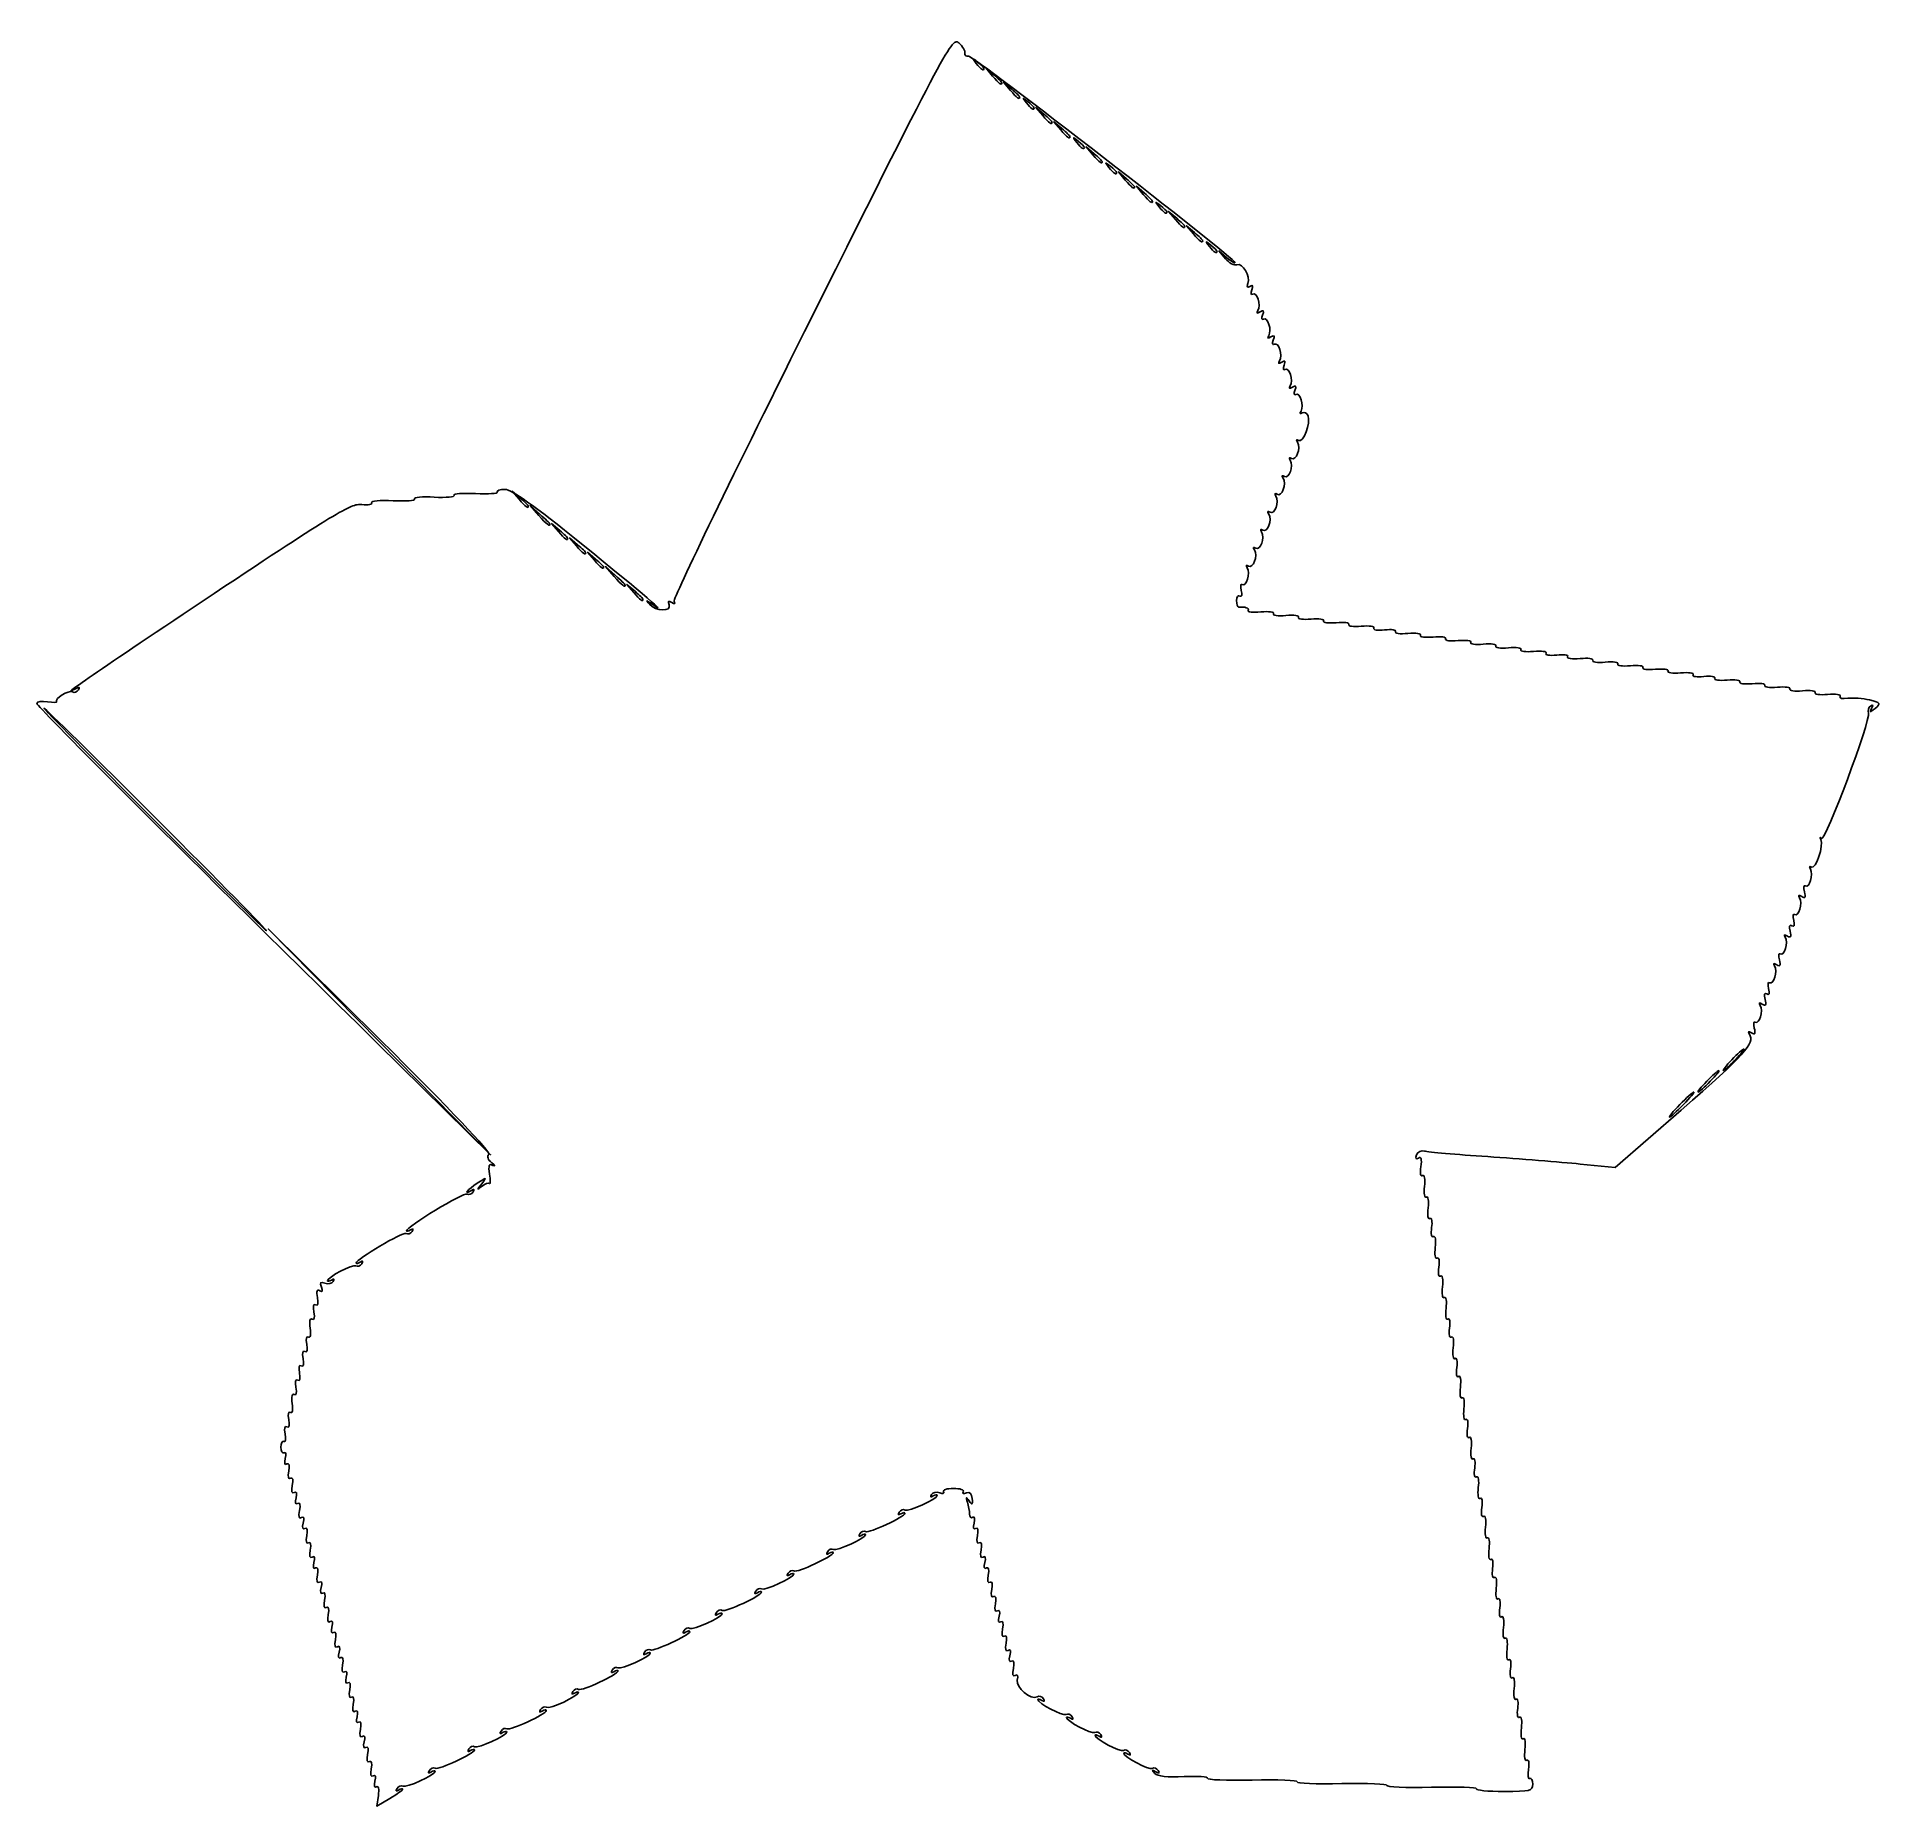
# Model space of a CAD drawing. Header units: centimetres. Extents: x -7 to 6.6, y -6.2 to 6.8.
import ezdxf

# ---------------------------------------------------------------- set-up
doc = ezdxf.new("R2010")
doc.units = ezdxf.units.CM
doc.header["$MEASUREMENT"] = 0
doc.layers.add('Layer 1', color=7, linetype='Continuous')

msp = doc.modelspace()

# ---------------------------------------------------------------- linework, layer by layer
at = {"layer": 'Layer 1'}
for points, knots in [([(-4.49262, -6.16715), (-4.48568, -6.11987), (-4.4914, -6.09462), (-4.50687, -6.10418), (-4.50687, -6.10418), (-4.52215, -6.11362), (-4.52661, -6.09681), (-4.51778, -6.06306), (-4.51778, -6.06306), (-4.50831, -6.02685), (-4.51303, -6.01226), (-4.53068, -6.02317), (-4.53068, -6.02317), (-4.54853, -6.0342), (-4.55376, -6.01554), (-4.54526, -5.97109), (-4.54526, -5.97109), (-4.53716, -5.9287), (-4.54229, -5.90816), (-4.55849, -5.91817), (-4.55849, -5.91817), (-4.57469, -5.92818), (-4.57982, -5.90765), (-4.57172, -5.86525), (-4.57172, -5.86525), (-4.56352, -5.82234), (-4.56868, -5.80228), (-4.58528, -5.81254), (-4.58528, -5.81254), (-4.60171, -5.8227), (-4.60631, -5.80701), (-4.59716, -5.77202), (-4.59716, -5.77202), (-4.58769, -5.73581), (-4.59241, -5.72122), (-4.61005, -5.73212), (-4.61005, -5.73212), (-4.62791, -5.74316), (-4.63314, -5.7245), (-4.62464, -5.68005), (-4.62464, -5.68005), (-4.61643, -5.63713), (-4.62159, -5.61707), (-4.6382, -5.62733), (-4.6382, -5.62733), (-4.65463, -5.63749), (-4.65922, -5.6218), (-4.65007, -5.58681), (-4.65007, -5.58681), (-4.6406, -5.5506), (-4.64532, -5.53601), (-4.66297, -5.54692), (-4.66297, -5.54692), (-4.68083, -5.55795), (-4.68605, -5.53929), (-4.67755, -5.49484), (-4.67755, -5.49484), (-4.66945, -5.45245), (-4.67458, -5.43191), (-4.69078, -5.44192), (-4.69078, -5.44192), (-4.70698, -5.45193), (-4.71212, -5.4314), (-4.70401, -5.389), (-4.70401, -5.389), (-4.69581, -5.34609), (-4.70097, -5.32603), (-4.71757, -5.33629), (-4.71757, -5.33629), (-4.734, -5.34645), (-4.7386, -5.33076), (-4.72945, -5.29577), (-4.72945, -5.29577), (-4.71998, -5.25956), (-4.7247, -5.24497), (-4.74235, -5.25587), (-4.74235, -5.25587), (-4.7602, -5.26691), (-4.76543, -5.24825), (-4.75693, -5.2038), (-4.75693, -5.2038), (-4.74873, -5.16088), (-4.75389, -5.14082), (-4.77049, -5.15108), (-4.77049, -5.15108), (-4.78692, -5.16124), (-4.79151, -5.14555), (-4.78236, -5.11056), (-4.78236, -5.11056), (-4.7729, -5.07435), (-4.77761, -5.05976), (-4.79526, -5.07067), (-4.79526, -5.07067), (-4.81312, -5.0817), (-4.81834, -5.06304), (-4.80985, -5.01859), (-4.80985, -5.01859), (-4.80164, -4.97567), (-4.8068, -4.95561), (-4.82341, -4.96588), (-4.82341, -4.96588), (-4.83983, -4.97603), (-4.84443, -4.96034), (-4.83528, -4.92535), (-4.83528, -4.92535), (-4.82581, -4.88914), (-4.83053, -4.87455), (-4.84818, -4.88546), (-4.84818, -4.88546), (-4.86603, -4.89649), (-4.87126, -4.87783), (-4.86276, -4.83338), (-4.86276, -4.83338), (-4.85466, -4.79099), (-4.85979, -4.77045), (-4.87599, -4.78046), (-4.87599, -4.78046), (-4.89219, -4.79047), (-4.89732, -4.76994), (-4.88922, -4.72755), (-4.88922, -4.72755), (-4.88102, -4.68463), (-4.88618, -4.66457), (-4.90278, -4.67483), (-4.90278, -4.67483), (-4.91921, -4.68499), (-4.92381, -4.6693), (-4.91466, -4.63431), (-4.91466, -4.63431), (-4.90519, -4.5981), (-4.90991, -4.58351), (-4.92755, -4.59442), (-4.92755, -4.59442), (-4.94541, -4.60545), (-4.95064, -4.58679), (-4.94214, -4.54234), (-4.94214, -4.54234), (-4.93393, -4.49942), (-4.93909, -4.47936), (-4.9557, -4.48963), (-4.9557, -4.48963), (-4.97213, -4.49978), (-4.97672, -4.48409), (-4.96757, -4.4491), (-4.96757, -4.4491), (-4.9581, -4.41289), (-4.96282, -4.3983), (-4.98047, -4.40921), (-4.98047, -4.40921), (-4.99833, -4.42024), (-5.00355, -4.40158), (-4.99505, -4.35713), (-4.99505, -4.35713), (-4.98695, -4.31474), (-4.99208, -4.2942), (-5.00828, -4.30421), (-5.00828, -4.30421), (-5.02448, -4.31422), (-5.02962, -4.29369), (-5.02151, -4.2513), (-5.02151, -4.2513), (-5.01331, -4.20838), (-5.01847, -4.18832), (-5.03507, -4.19858), (-5.03507, -4.19858), (-5.0515, -4.20874), (-5.0561, -4.19305), (-5.04695, -4.15806), (-5.04695, -4.15806), (-5.03748, -4.12185), (-5.0422, -4.10726), (-5.05985, -4.11817), (-5.05985, -4.11817), (-5.0777, -4.1292), (-5.08293, -4.11054), (-5.07443, -4.06609), (-5.07443, -4.06609), (-5.06623, -4.02317), (-5.07139, -4.00311), (-5.08799, -4.01338), (-5.08799, -4.01338), (-5.10442, -4.02353), (-5.10901, -4.00784), (-5.09986, -3.97285), (-5.09986, -3.97285), (-5.0904, -3.93664), (-5.09511, -3.92205), (-5.11276, -3.93296), (-5.11276, -3.93296), (-5.13062, -3.94399), (-5.13584, -3.92533), (-5.12735, -3.88088), (-5.12735, -3.88088), (-5.11924, -3.83849), (-5.12438, -3.81795), (-5.14058, -3.82796), (-5.14058, -3.82796), (-5.15677, -3.83797), (-5.16191, -3.81744), (-5.1538, -3.77505), (-5.1538, -3.77505), (-5.1456, -3.73213), (-5.15076, -3.71207), (-5.16736, -3.72233), (-5.16736, -3.72233), (-5.18379, -3.73249), (-5.18839, -3.7168), (-5.17924, -3.68181), (-5.17924, -3.68181), (-5.17103, -3.65041), (-5.17511, -3.63139), (-5.1883, -3.63955), (-5.1883, -3.63955), (-5.2015, -3.6477), (-5.21229, -3.62916), (-5.21229, -3.59833), (-5.21229, -3.59833), (-5.21229, -3.56751), (-5.20211, -3.54859), (-5.18966, -3.55628), (-5.18966, -3.55628), (-5.17721, -3.56398), (-5.17298, -3.5391), (-5.18026, -3.501), (-5.18026, -3.501), (-5.18837, -3.4586), (-5.18323, -3.43807), (-5.16703, -3.44808), (-5.16703, -3.44808), (-5.15083, -3.45809), (-5.1457, -3.43755), (-5.1538, -3.39516), (-5.1538, -3.39516), (-5.1616, -3.35437), (-5.15656, -3.33237), (-5.14154, -3.34165), (-5.14154, -3.34165), (-5.12639, -3.35101), (-5.12091, -3.32421), (-5.12803, -3.27568), (-5.12803, -3.27568), (-5.13536, -3.22576), (-5.12983, -3.20024), (-5.11383, -3.21013), (-5.11383, -3.21013), (-5.09798, -3.21993), (-5.09287, -3.19897), (-5.10089, -3.15704), (-5.10089, -3.15704), (-5.10899, -3.11465), (-5.10386, -3.09411), (-5.08766, -3.10412), (-5.08766, -3.10412), (-5.07146, -3.11413), (-5.06633, -3.0936), (-5.07443, -3.0512), (-5.07443, -3.0512), (-5.08253, -3.00881), (-5.0774, -2.98828), (-5.0612, -2.99829), (-5.0612, -2.99829), (-5.045, -3.0083), (-5.03987, -2.98776), (-5.04797, -2.94537), (-5.04797, -2.94537), (-5.05607, -2.90298), (-5.05094, -2.88244), (-5.03474, -2.89245), (-5.03474, -2.89245), (-5.01854, -2.90247), (-5.01341, -2.88193), (-5.02151, -2.83954), (-5.02151, -2.83954), (-5.02931, -2.79875), (-5.02427, -2.77674), (-5.00925, -2.78602), (-5.00925, -2.78602), (-4.9941, -2.79539), (-4.98861, -2.76859), (-4.99574, -2.72005), (-4.99574, -2.72005), (-5.00306, -2.67013), (-4.99754, -2.64462), (-4.98154, -2.6545), (-4.98154, -2.6545), (-4.96569, -2.6643), (-4.96058, -2.64335), (-4.9686, -2.60141), (-4.9686, -2.60141), (-4.9767, -2.55902), (-4.97157, -2.53848), (-4.95537, -2.5485), (-4.95537, -2.5485), (-4.93917, -2.55851), (-4.93403, -2.53797), (-4.94214, -2.49558), (-4.94214, -2.49558), (-4.95119, -2.44822), (-4.94589, -2.43217), (-4.92539, -2.44484), (-4.92539, -2.44484), (-4.90545, -2.45716), (-4.90127, -2.44807), (-4.91292, -2.41772), (-4.91292, -2.41772), (-4.92624, -2.38299), (-4.92004, -2.37605), (-4.887, -2.38873), (-4.887, -2.38873), (-4.86311, -2.3979), (-4.8354, -2.39217), (-4.82541, -2.37601), (-4.82541, -2.37601), (-4.81441, -2.35821), (-4.81929, -2.35406), (-4.83779, -2.36549), (-4.83779, -2.36549), (-4.85459, -2.37588), (-4.86833, -2.37869), (-4.86833, -2.37174), (-4.86833, -2.37174), (-4.86833, -2.34458), (-4.68263, -2.24614), (-4.65898, -2.26076), (-4.65898, -2.26076), (-4.64517, -2.2693), (-4.62525, -2.26234), (-4.61472, -2.2453), (-4.61472, -2.2453), (-4.60276, -2.22595), (-4.60704, -2.22141), (-4.62612, -2.2332), (-4.62612, -2.2332), (-4.64292, -2.24359), (-4.65667, -2.24682), (-4.65667, -2.2404), (-4.65667, -2.2404), (-4.65667, -2.21222), (-4.31255, -2.00781), (-4.2893, -2.02218), (-4.2893, -2.02218), (-4.27508, -2.03097), (-4.25483, -2.02421), (-4.2443, -2.00718), (-4.2443, -2.00718), (-4.23235, -1.98783), (-4.23663, -1.98329), (-4.2557, -1.99508), (-4.2557, -1.99508), (-4.2725, -2.00546), (-4.28625, -2.0088), (-4.28625, -2.0025), (-4.28625, -2.0025), (-4.28625, -1.9741), (-3.86284, -1.71671), (-3.83968, -1.73103), (-3.83968, -1.73103), (-3.82537, -1.73988), (-3.80504, -1.73317), (-3.79451, -1.71614), (-3.79451, -1.71614), (-3.78255, -1.69679), (-3.78683, -1.69225), (-3.80591, -1.70404), (-3.80591, -1.70404), (-3.871, -1.74426), (-3.83246, -1.69682), (-3.7637, -1.65207), (-3.7637, -1.65207), (-3.69244, -1.6057), (-3.69176, -1.60577), (-3.73063, -1.65564), (-3.73063, -1.65564), (-3.76648, -1.70164), (-3.76624, -1.70339), (-3.72819, -1.67372), (-3.72819, -1.67372), (-3.70502, -1.65566), (-3.68031, -1.64663), (-3.67327, -1.65367), (-3.67327, -1.65367), (-3.66623, -1.66071), (-3.66595, -1.62915), (-3.67265, -1.58354), (-3.67265, -1.58354), (-3.68211, -1.51905), (-3.67667, -1.50482), (-3.64819, -1.51956), (-3.64819, -1.51956), (-3.62804, -1.52998), (-3.63198, -1.52173), (-3.65694, -1.50123), (-3.65694, -1.50123), (-3.68538, -1.47787), (-3.69301, -1.45463), (-3.67737, -1.43899), (-3.67737, -1.43899), (-3.66173, -1.42336), (-3.96098, -1.108), (-4.47865, -0.59457), (-4.47865, -0.59457), (-4.47865, -0.59457), (-5.3049, 0.2249), (-5.3049, 0.2249), (-5.3049, 0.2249), (-5.3049, 0.2249), (-4.48469, -0.60854), (-4.48469, -0.60854), (-4.48469, -0.60854), (-4.48469, -0.60854), (-3.66448, -1.44198), (-3.66448, -1.44198), (-3.66448, -1.44198), (-3.66448, -1.44198), (-4.49792, -0.62178), (-4.49792, -0.62178), (-4.49792, -0.62178), (-6.08872, 0.94377), (-7.01146, 1.86512), (-7.01146, 1.888), (-7.01146, 1.888), (-7.01146, 1.90066), (-6.97583, 1.90578), (-6.93229, 1.89939), (-6.93229, 1.89939), (-6.88874, 1.89299), (-6.8589, 1.89355), (-6.86597, 1.90062), (-6.86597, 1.90062), (-6.88662, 1.92127), (-6.77573, 1.98898), (-6.74866, 1.97225), (-6.74866, 1.97225), (-6.73514, 1.96389), (-6.71546, 1.97099), (-6.70493, 1.98803), (-6.70493, 1.98803), (-6.69199, 2.00896), (-6.69784, 2.01213), (-6.72294, 1.99781), (-6.72294, 1.99781), (-6.8849, 1.90542), (-6.5627, 2.12703), (-5.70492, 2.69802), (-5.70492, 2.69802), (-4.81969, 3.28727), (-4.69245, 3.364), (-4.61536, 3.355), (-4.61536, 3.355), (-4.56736, 3.34939), (-4.53457, 3.3553), (-4.5425, 3.36813), (-4.5425, 3.36813), (-4.55046, 3.38101), (-4.47964, 3.38742), (-4.38434, 3.38244), (-4.38434, 3.38244), (-4.28942, 3.37749), (-4.21801, 3.3835), (-4.22566, 3.39579), (-4.22566, 3.39579), (-4.2333, 3.40808), (-4.16782, 3.41403), (-4.08015, 3.40902), (-4.08015, 3.40902), (-3.99247, 3.404), (-3.92695, 3.4099), (-3.93455, 3.42213), (-3.93455, 3.42213), (-3.94215, 3.43436), (-3.87071, 3.44031), (-3.7758, 3.43536), (-3.7758, 3.43536), (-3.68088, 3.43041), (-3.60878, 3.43528), (-3.61557, 3.4462), (-3.61557, 3.4462), (-3.62236, 3.45711), (-3.59701, 3.46604), (-3.55923, 3.46604), (-3.55923, 3.46604), (-3.51011, 3.46604), (-3.34951, 3.35191), (-2.99543, 3.06536), (-2.99543, 3.06536), (-2.53093, 2.68946), (-2.33862, 2.52508), (-2.47385, 2.61955), (-2.47385, 2.61955), (-2.51941, 2.65137), (-2.52212, 2.6513), (-2.49336, 2.61909), (-2.49336, 2.61909), (-2.44605, 2.56608), (-2.32848, 2.56253), (-2.34851, 2.6147), (-2.34851, 2.6147), (-2.35928, 2.64276), (-2.35344, 2.64812), (-2.32874, 2.63286), (-2.32874, 2.63286), (-2.30601, 2.61881), (-2.30004, 2.62145), (-2.31173, 2.64038), (-2.31173, 2.64038), (-2.32165, 2.65643), (-1.86445, 3.60012), (-1.29574, 4.73748), (-1.29574, 4.73748), (-0.2911, 6.74662), (-0.26028, 6.8041), (-0.21128, 6.75976), (-0.21128, 6.75976), (-0.18354, 6.73465), (-0.16335, 6.70065), (-0.16641, 6.68419), (-0.16641, 6.68419), (-0.16948, 6.66774), (-0.15673, 6.65737), (-0.13808, 6.66116), (-0.13808, 6.66116), (-0.10603, 6.66768), (1.82563, 5.17086), (1.82563, 5.1395), (1.82563, 5.1395), (1.82563, 5.13137), (1.79884, 5.1474), (1.76609, 5.17512), (1.76609, 5.17512), (1.76609, 5.17512), (1.70656, 5.22552), (1.70656, 5.22552), (1.70656, 5.22552), (1.70656, 5.22552), (1.75535, 5.16777), (1.75535, 5.16777), (1.75535, 5.16777), (1.78218, 5.13601), (1.81997, 5.1161), (1.83931, 5.12352), (1.83931, 5.12352), (1.88208, 5.13994), (1.94136, 5.03813), (1.92057, 4.98395), (1.92057, 4.98395), (1.91096, 4.95892), (1.91658, 4.95174), (1.93626, 4.9639), (1.93626, 4.9639), (1.95691, 4.97667), (1.96123, 4.96804), (1.94949, 4.93745), (1.94949, 4.93745), (1.93988, 4.91242), (1.94295, 4.89877), (1.95631, 4.90703), (1.95631, 4.90703), (1.98776, 4.92647), (2.02005, 4.82528), (1.99522, 4.78511), (1.99522, 4.78511), (1.98251, 4.76454), (1.98783, 4.76151), (2.01124, 4.77598), (2.01124, 4.77598), (2.0369, 4.79184), (2.04162, 4.78548), (2.02886, 4.75224), (2.02886, 4.75224), (2.01926, 4.72721), (2.02232, 4.71356), (2.03569, 4.72182), (2.03569, 4.72182), (2.06714, 4.74126), (2.09943, 4.64008), (2.0746, 4.5999), (2.0746, 4.5999), (2.06189, 4.57933), (2.0672, 4.5763), (2.09062, 4.59077), (2.09062, 4.59077), (2.11627, 4.60663), (2.12099, 4.60027), (2.10824, 4.56703), (2.10824, 4.56703), (2.09863, 4.542), (2.1017, 4.52835), (2.11506, 4.53661), (2.11506, 4.53661), (2.14651, 4.55605), (2.1788, 4.45487), (2.15397, 4.41469), (2.15397, 4.41469), (2.14126, 4.39412), (2.14658, 4.3911), (2.16999, 4.40556), (2.16999, 4.40556), (2.19565, 4.42142), (2.20037, 4.41506), (2.18761, 4.38182), (2.18761, 4.38182), (2.17801, 4.3568), (2.18107, 4.34314), (2.19444, 4.35141), (2.19444, 4.35141), (2.22589, 4.37084), (2.25818, 4.26966), (2.23335, 4.22948), (2.23335, 4.22948), (2.22064, 4.20892), (2.22595, 4.20589), (2.24937, 4.22036), (2.24937, 4.22036), (2.27502, 4.23621), (2.27974, 4.22985), (2.26699, 4.19661), (2.26699, 4.19661), (2.25738, 4.17159), (2.26045, 4.15794), (2.27381, 4.1662), (2.27381, 4.1662), (2.30526, 4.18563), (2.33755, 4.08445), (2.31272, 4.04427), (2.31272, 4.04427), (2.30156, 4.02621), (2.30518, 4.02059), (2.32147, 4.03066), (2.32147, 4.03066), (2.33675, 4.0401), (2.35594, 4.03037), (2.36413, 4.00903), (2.36413, 4.00903), (2.38519, 3.95415), (2.32913, 3.80638), (2.29521, 3.82735), (2.29521, 3.82735), (2.27872, 3.83754), (2.27505, 3.832), (2.28627, 3.81385), (2.28627, 3.81385), (2.31301, 3.77058), (2.27764, 3.67321), (2.24297, 3.69464), (2.24297, 3.69464), (2.22582, 3.70524), (2.22196, 3.69999), (2.23335, 3.68156), (2.23335, 3.68156), (2.26009, 3.63829), (2.22472, 3.54092), (2.19005, 3.56235), (2.19005, 3.56235), (2.1729, 3.57295), (2.16904, 3.56769), (2.18043, 3.54927), (2.18043, 3.54927), (2.20717, 3.506), (2.17181, 3.40863), (2.13713, 3.43006), (2.13713, 3.43006), (2.11999, 3.44065), (2.11613, 3.4354), (2.12752, 3.41698), (2.12752, 3.41698), (2.15426, 3.37371), (2.11889, 3.27634), (2.08422, 3.29777), (2.08422, 3.29777), (2.06707, 3.30836), (2.06321, 3.30311), (2.0746, 3.28468), (2.0746, 3.28468), (2.10134, 3.24142), (2.06597, 3.14404), (2.0313, 3.16547), (2.0313, 3.16547), (2.01415, 3.17607), (2.01029, 3.17082), (2.02168, 3.15239), (2.02168, 3.15239), (2.04842, 3.10912), (2.01306, 3.01175), (1.97838, 3.03318), (1.97838, 3.03318), (1.96124, 3.04378), (1.95738, 3.03853), (1.96877, 3.0201), (1.96877, 3.0201), (1.99551, 2.97683), (1.96014, 2.87946), (1.92547, 2.90089), (1.92547, 2.90089), (1.90832, 2.91149), (1.90446, 2.90624), (1.91585, 2.88781), (1.91585, 2.88781), (1.93971, 2.8492), (1.90897, 2.74609), (1.8791, 2.76455), (1.8791, 2.76455), (1.86696, 2.77206), (1.86374, 2.75251), (1.87195, 2.72111), (1.87195, 2.72111), (1.88046, 2.68857), (1.87615, 2.67065), (1.86192, 2.67944), (1.86192, 2.67944), (1.84819, 2.68792), (1.83696, 2.67278), (1.83696, 2.64578), (1.83696, 2.64578), (1.83696, 2.61878), (1.84334, 2.59726), (1.85114, 2.59794), (1.85114, 2.59794), (1.89901, 2.60214), (1.93281, 2.59005), (1.92202, 2.57259), (1.92202, 2.57259), (1.91511, 2.5614), (1.95764, 2.55685), (2.01654, 2.56247), (2.01654, 2.56247), (2.07544, 2.56809), (2.11712, 2.56213), (2.10915, 2.54924), (2.10915, 2.54924), (2.10118, 2.53635), (2.14285, 2.53039), (2.20175, 2.53601), (2.20175, 2.53601), (2.26065, 2.54163), (2.30232, 2.53567), (2.29436, 2.52278), (2.29436, 2.52278), (2.28639, 2.50989), (2.32806, 2.50393), (2.38696, 2.50955), (2.38696, 2.50955), (2.44586, 2.51517), (2.48753, 2.50922), (2.47956, 2.49632), (2.47956, 2.49632), (2.4716, 2.48343), (2.51327, 2.47748), (2.57217, 2.48309), (2.57217, 2.48309), (2.63107, 2.48871), (2.67274, 2.48276), (2.66477, 2.46986), (2.66477, 2.46986), (2.6568, 2.45697), (2.69848, 2.45102), (2.75738, 2.45663), (2.75738, 2.45663), (2.81747, 2.46237), (2.85795, 2.4563), (2.84961, 2.44281), (2.84961, 2.44281), (2.84132, 2.4294), (2.87647, 2.42364), (2.92911, 2.42978), (2.92911, 2.42978), (2.98101, 2.43584), (3.0169, 2.43016), (3.00886, 2.41715), (3.00886, 2.41715), (3.00082, 2.40415), (3.04243, 2.3981), (3.10133, 2.40372), (3.10133, 2.40372), (3.16024, 2.40934), (3.20191, 2.40338), (3.19394, 2.39049), (3.19394, 2.39049), (3.18597, 2.3776), (3.22764, 2.37164), (3.28654, 2.37726), (3.28654, 2.37726), (3.34544, 2.38288), (3.38712, 2.37692), (3.37915, 2.36403), (3.37915, 2.36403), (3.37118, 2.35114), (3.41285, 2.34518), (3.47175, 2.3508), (3.47175, 2.3508), (3.53065, 2.35642), (3.57232, 2.35047), (3.56436, 2.33757), (3.56436, 2.33757), (3.55639, 2.32468), (3.59806, 2.31873), (3.65696, 2.32434), (3.65696, 2.32434), (3.71586, 2.32996), (3.75753, 2.32401), (3.74956, 2.31111), (3.74956, 2.31111), (3.7416, 2.29822), (3.78327, 2.29227), (3.84217, 2.29788), (3.84217, 2.29788), (3.90107, 2.3035), (3.94274, 2.29755), (3.93477, 2.28466), (3.93477, 2.28466), (3.9268, 2.27176), (3.96848, 2.26581), (4.02738, 2.27143), (4.02738, 2.27143), (4.08747, 2.27716), (4.12795, 2.27109), (4.11961, 2.2576), (4.11961, 2.2576), (4.11132, 2.24419), (4.14647, 2.23843), (4.19911, 2.24457), (4.19911, 2.24457), (4.25101, 2.25063), (4.2869, 2.24495), (4.27886, 2.23194), (4.27886, 2.23194), (4.27082, 2.21894), (4.31243, 2.21289), (4.37133, 2.21851), (4.37133, 2.21851), (4.43024, 2.22413), (4.47191, 2.21817), (4.46394, 2.20528), (4.46394, 2.20528), (4.45597, 2.19239), (4.49764, 2.18643), (4.55654, 2.19205), (4.55654, 2.19205), (4.61544, 2.19767), (4.65712, 2.19172), (4.64915, 2.17882), (4.64915, 2.17882), (4.64118, 2.16593), (4.68285, 2.15998), (4.74175, 2.16559), (4.74175, 2.16559), (4.80065, 2.17121), (4.84232, 2.16526), (4.83436, 2.15236), (4.83436, 2.15236), (4.82639, 2.13947), (4.86806, 2.13352), (4.92696, 2.13913), (4.92696, 2.13913), (4.98586, 2.14475), (5.02753, 2.1388), (5.01956, 2.12591), (5.01956, 2.12591), (5.0116, 2.11301), (5.05327, 2.10706), (5.11217, 2.11268), (5.11217, 2.11268), (5.17226, 2.11841), (5.21274, 2.11234), (5.2044, 2.09885), (5.2044, 2.09885), (5.19611, 2.08544), (5.23126, 2.07968), (5.2839, 2.08582), (5.2839, 2.08582), (5.3358, 2.09188), (5.37169, 2.0862), (5.36365, 2.07319), (5.36365, 2.07319), (5.35561, 2.06019), (5.39723, 2.05414), (5.45613, 2.05976), (5.45613, 2.05976), (5.51503, 2.06538), (5.5567, 2.05942), (5.54873, 2.04653), (5.54873, 2.04653), (5.54076, 2.03364), (5.58243, 2.02768), (5.64133, 2.0333), (5.64133, 2.0333), (5.70024, 2.03892), (5.74191, 2.03297), (5.73394, 2.02007), (5.73394, 2.02007), (5.72597, 2.00718), (5.76764, 2.00123), (5.82654, 2.00684), (5.82654, 2.00684), (5.88544, 2.01246), (5.92712, 2.00651), (5.91915, 1.99361), (5.91915, 1.99361), (5.91118, 1.98072), (5.95285, 1.97477), (6.01175, 1.98038), (6.01175, 1.98038), (6.07065, 1.986), (6.11232, 1.98005), (6.10436, 1.96716), (6.10436, 1.96716), (6.09639, 1.95426), (6.13806, 1.94831), (6.19696, 1.95393), (6.19696, 1.95393), (6.25932, 1.95987), (6.29765, 1.95379), (6.28874, 1.93936), (6.28874, 1.93936), (6.28011, 1.9254), (6.30506, 1.91922), (6.34586, 1.92521), (6.34586, 1.92521), (6.38571, 1.93106), (6.45792, 1.92557), (6.50634, 1.91303), (6.50634, 1.91303), (6.58872, 1.89168), (6.5913, 1.88771), (6.54649, 1.8513), (6.54649, 1.8513), (6.50797, 1.82001), (6.50298, 1.81967), (6.52099, 1.84956), (6.52099, 1.84956), (6.53587, 1.87425), (6.53352, 1.88062), (6.51399, 1.86855), (6.51399, 1.86855), (6.49783, 1.85856), (6.49046, 1.83513), (6.49761, 1.81648), (6.49761, 1.81648), (6.51615, 1.76819), (6.17975, 0.86741), (6.15246, 0.89224), (6.15246, 0.89224), (6.14002, 0.90356), (6.1372, 0.89989), (6.14618, 0.88411), (6.14618, 0.88411), (6.1699, 0.84243), (6.10845, 0.66045), (6.07719, 0.67977), (6.07719, 0.67977), (6.06223, 0.68902), (6.05903, 0.68275), (6.06981, 0.66531), (6.06981, 0.66531), (6.09367, 0.6267), (6.06293, 0.52359), (6.03306, 0.54205), (6.03306, 0.54205), (6.02092, 0.54956), (6.01769, 0.53001), (6.02591, 0.49861), (6.02591, 0.49861), (6.03703, 0.45608), (6.03198, 0.44699), (6.00612, 0.46297), (6.00612, 0.46297), (5.98303, 0.47724), (5.97778, 0.47412), (5.99043, 0.45364), (5.99043, 0.45364), (6.01429, 0.41504), (5.98355, 0.31192), (5.95369, 0.33038), (5.95369, 0.33038), (5.94154, 0.33789), (5.93832, 0.31834), (5.94653, 0.28694), (5.94653, 0.28694), (5.9561, 0.25036), (5.95135, 0.2361), (5.9333, 0.24725), (5.9333, 0.24725), (5.91526, 0.25841), (5.91051, 0.24415), (5.92007, 0.20757), (5.92007, 0.20757), (5.9312, 0.16503), (5.92615, 0.15595), (5.90029, 0.17193), (5.90029, 0.17193), (5.8772, 0.1862), (5.87194, 0.18308), (5.8846, 0.1626), (5.8846, 0.1626), (5.90846, 0.12399), (5.87772, 0.02088), (5.84785, 0.03934), (5.84785, 0.03934), (5.83571, 0.04685), (5.83249, 0.0273), (5.8407, -0.0041), (5.8407, -0.0041), (5.85182, -0.04663), (5.84677, -0.05572), (5.82091, -0.03974), (5.82091, -0.03974), (5.79782, -0.02547), (5.79257, -0.02859), (5.80522, -0.04907), (5.80522, -0.04907), (5.82908, -0.08767), (5.79835, -0.19079), (5.76848, -0.17233), (5.76848, -0.17233), (5.75633, -0.16482), (5.75311, -0.18437), (5.76132, -0.21577), (5.76132, -0.21577), (5.77089, -0.25235), (5.76614, -0.26661), (5.74809, -0.25545), (5.74809, -0.25545), (5.73005, -0.2443), (5.7253, -0.25856), (5.73486, -0.29514), (5.73486, -0.29514), (5.74599, -0.33767), (5.74094, -0.34676), (5.71508, -0.33078), (5.71508, -0.33078), (5.69199, -0.31651), (5.68674, -0.31963), (5.69939, -0.34011), (5.69939, -0.34011), (5.72325, -0.37871), (5.69251, -0.48183), (5.66265, -0.46337), (5.66265, -0.46337), (5.6505, -0.45586), (5.64728, -0.47541), (5.65549, -0.50681), (5.65549, -0.50681), (5.66661, -0.54934), (5.66157, -0.55843), (5.6357, -0.54245), (5.6357, -0.54245), (5.61261, -0.52817), (5.60736, -0.5313), (5.62002, -0.55177), (5.62002, -0.55177), (5.66196, -0.61964), (5.58603, -0.70425), (5.11755, -1.1117), (5.11755, -1.1117), (5.11755, -1.1117), (4.62919, -1.53644), (4.62919, -1.53644), (4.62919, -1.53644), (4.62919, -1.53644), (4.37083, -1.50993), (4.37083, -1.50993), (4.37083, -1.50993), (4.22873, -1.49535), (3.92238, -1.47083), (3.69004, -1.45544), (3.69004, -1.45544), (3.4577, -1.44006), (3.24818, -1.42145), (3.22444, -1.41409), (3.22444, -1.41409), (3.19991, -1.40649), (3.17433, -1.41879), (3.16521, -1.44256), (3.16521, -1.44256), (3.15489, -1.46946), (3.15976, -1.47785), (3.17886, -1.46605), (3.17886, -1.46605), (3.19923, -1.45346), (3.2048, -1.47339), (3.19657, -1.52943), (3.19657, -1.52943), (3.18961, -1.57686), (3.19506, -1.60468), (3.20956, -1.59572), (3.20956, -1.59572), (3.22416, -1.5867), (3.22997, -1.6195), (3.22353, -1.67464), (3.22353, -1.67464), (3.21732, -1.72784), (3.22309, -1.76246), (3.23676, -1.75401), (3.23676, -1.75401), (3.25043, -1.74556), (3.2562, -1.78019), (3.24999, -1.83339), (3.24999, -1.83339), (3.24371, -1.88723), (3.24949, -1.92125), (3.26346, -1.91261), (3.26346, -1.91261), (3.27733, -1.90404), (3.28274, -1.9329), (3.27595, -1.97922), (3.27595, -1.97922), (3.26899, -2.02665), (3.27444, -2.05447), (3.28894, -2.04551), (3.28894, -2.04551), (3.30354, -2.03649), (3.30935, -2.06929), (3.30291, -2.12443), (3.30291, -2.12443), (3.29662, -2.17827), (3.30241, -2.21229), (3.31638, -2.20366), (3.31638, -2.20366), (3.33025, -2.19508), (3.33566, -2.22394), (3.32886, -2.27026), (3.32886, -2.27026), (3.3219, -2.31769), (3.32735, -2.34552), (3.34185, -2.33655), (3.34185, -2.33655), (3.35646, -2.32753), (3.36226, -2.36033), (3.35582, -2.41547), (3.35582, -2.41547), (3.34961, -2.46867), (3.35538, -2.50329), (3.36905, -2.49485), (3.36905, -2.49485), (3.38272, -2.4864), (3.38849, -2.52102), (3.38228, -2.57422), (3.38228, -2.57422), (3.376, -2.62806), (3.38178, -2.66208), (3.39575, -2.65345), (3.39575, -2.65345), (3.40962, -2.64487), (3.41504, -2.67374), (3.40824, -2.72005), (3.40824, -2.72005), (3.40128, -2.76748), (3.40673, -2.79531), (3.42123, -2.78635), (3.42123, -2.78635), (3.43583, -2.77732), (3.44164, -2.81012), (3.4352, -2.86526), (3.4352, -2.86526), (3.42891, -2.9191), (3.4347, -2.95312), (3.44867, -2.94449), (3.44867, -2.94449), (3.46254, -2.93592), (3.46795, -2.96478), (3.46115, -3.01109), (3.46115, -3.01109), (3.45419, -3.05852), (3.45965, -3.08635), (3.47415, -3.07739), (3.47415, -3.07739), (3.48875, -3.06836), (3.49455, -3.10116), (3.48812, -3.1563), (3.48812, -3.1563), (3.48191, -3.20951), (3.48768, -3.24413), (3.50135, -3.23568), (3.50135, -3.23568), (3.51502, -3.22723), (3.52079, -3.26185), (3.51457, -3.31505), (3.51457, -3.31505), (3.50829, -3.36889), (3.51407, -3.40291), (3.52804, -3.39428), (3.52804, -3.39428), (3.54192, -3.38571), (3.54733, -3.41457), (3.54053, -3.46089), (3.54053, -3.46089), (3.53357, -3.50832), (3.53902, -3.53614), (3.55352, -3.52718), (3.55352, -3.52718), (3.56812, -3.51815), (3.57393, -3.55095), (3.56749, -3.6061), (3.56749, -3.6061), (3.56121, -3.65993), (3.56699, -3.69396), (3.58096, -3.68532), (3.58096, -3.68532), (3.59483, -3.67675), (3.60024, -3.70561), (3.59345, -3.75193), (3.59345, -3.75193), (3.58649, -3.79936), (3.59194, -3.82718), (3.60644, -3.81822), (3.60644, -3.81822), (3.62104, -3.8092), (3.62685, -3.842), (3.62041, -3.89714), (3.62041, -3.89714), (3.61412, -3.95098), (3.61991, -3.985), (3.63388, -3.97636), (3.63388, -3.97636), (3.64775, -3.96779), (3.65316, -3.99665), (3.64636, -4.04297), (3.64636, -4.04297), (3.6394, -4.0904), (3.64485, -4.11822), (3.65935, -4.10926), (3.65935, -4.10926), (3.67396, -4.10024), (3.67976, -4.13304), (3.67332, -4.18818), (3.67332, -4.18818), (3.66711, -4.24138), (3.67288, -4.276), (3.68655, -4.26755), (3.68655, -4.26755), (3.70022, -4.25911), (3.70599, -4.29373), (3.69978, -4.34693), (3.69978, -4.34693), (3.6935, -4.40077), (3.69928, -4.43479), (3.71325, -4.42616), (3.71325, -4.42616), (3.72712, -4.41758), (3.73254, -4.44644), (3.72574, -4.49276), (3.72574, -4.49276), (3.71878, -4.54019), (3.72423, -4.56802), (3.73873, -4.55905), (3.73873, -4.55905), (3.75333, -4.55003), (3.75914, -4.58283), (3.7527, -4.63797), (3.7527, -4.63797), (3.74641, -4.69181), (3.7522, -4.72583), (3.76617, -4.7172), (3.76617, -4.7172), (3.78004, -4.70862), (3.78545, -4.73749), (3.77865, -4.7838), (3.77865, -4.7838), (3.77169, -4.83123), (3.77715, -4.85906), (3.79165, -4.8501), (3.79165, -4.8501), (3.80625, -4.84107), (3.81205, -4.87387), (3.80562, -4.92901), (3.80562, -4.92901), (3.79941, -4.98221), (3.80518, -5.01684), (3.81885, -5.00839), (3.81885, -5.00839), (3.83252, -4.99994), (3.83829, -5.03456), (3.83207, -5.08776), (3.83207, -5.08776), (3.82579, -5.1416), (3.83157, -5.17562), (3.84554, -5.16699), (3.84554, -5.16699), (3.85942, -5.15842), (3.86483, -5.18728), (3.85803, -5.23359), (3.85803, -5.23359), (3.85107, -5.28102), (3.85652, -5.30885), (3.87102, -5.29989), (3.87102, -5.29989), (3.88562, -5.29086), (3.89143, -5.32366), (3.88499, -5.3788), (3.88499, -5.3788), (3.87871, -5.43264), (3.88449, -5.46666), (3.89846, -5.45803), (3.89846, -5.45803), (3.91233, -5.44946), (3.91774, -5.47832), (3.91095, -5.52464), (3.91095, -5.52464), (3.90399, -5.57207), (3.90944, -5.59989), (3.92394, -5.59093), (3.92394, -5.59093), (3.93854, -5.5819), (3.94435, -5.6147), (3.93791, -5.66985), (3.93791, -5.66985), (3.9317, -5.72305), (3.93747, -5.75767), (3.95114, -5.74922), (3.95114, -5.74922), (3.96481, -5.74077), (3.97058, -5.77539), (3.96437, -5.8286), (3.96437, -5.8286), (3.95808, -5.88243), (3.96386, -5.91646), (3.97783, -5.90782), (3.97783, -5.90782), (3.99171, -5.89925), (3.99712, -5.92811), (3.99032, -5.97443), (3.99032, -5.97443), (3.98372, -6.01938), (3.98808, -6.05014), (4, -6.04277), (4, -6.04277), (4.01191, -6.0354), (4.02167, -6.05389), (4.02167, -6.08386), (4.02167, -6.08386), (4.02167, -6.13435), (4.00606, -6.13833), (3.80844, -6.13833), (3.80844, -6.13833), (3.69116, -6.13833), (3.60076, -6.1294), (3.60754, -6.11849), (3.60754, -6.11849), (3.61432, -6.10758), (3.46507, -6.1023), (3.27588, -6.10677), (3.27588, -6.10677), (3.08669, -6.11123), (2.93786, -6.10528), (2.94515, -6.09354), (2.94515, -6.09354), (2.95244, -6.08179), (2.80361, -6.07584), (2.61442, -6.08031), (2.61442, -6.08031), (2.42523, -6.08477), (2.2764, -6.07882), (2.28369, -6.06708), (2.28369, -6.06708), (2.29098, -6.05534), (2.14216, -6.04938), (1.95296, -6.05385), (1.95296, -6.05385), (1.76377, -6.05831), (1.61495, -6.05236), (1.62226, -6.04062), (1.62226, -6.04062), (1.62956, -6.02888), (1.55194, -6.02328), (1.44977, -6.02817), (1.44977, -6.02817), (1.3261, -6.0341), (1.25394, -6.02617), (1.23392, -6.00445), (1.23392, -6.00445), (1.21091, -5.97948), (1.21258, -5.9768), (1.24102, -5.99302), (1.24102, -5.99302), (1.26612, -6.00734), (1.27196, -6.00417), (1.25903, -5.98324), (1.25903, -5.98324), (1.2485, -5.9662), (1.22858, -5.95925), (1.21477, -5.96778), (1.21477, -5.96778), (1.19112, -5.9824), (1.00542, -5.88396), (1.00542, -5.8568), (1.00542, -5.8568), (1.00542, -5.84985), (1.01916, -5.85266), (1.03596, -5.86305), (1.03596, -5.86305), (1.05504, -5.87484), (1.05932, -5.8703), (1.04736, -5.85095), (1.04736, -5.85095), (1.03683, -5.83391), (1.01692, -5.82695), (1.00311, -5.83549), (1.00311, -5.83549), (0.97945, -5.85011), (0.79375, -5.75167), (0.79375, -5.72451), (0.79375, -5.72451), (0.79375, -5.71756), (0.8075, -5.72037), (0.8243, -5.73076), (0.8243, -5.73076), (0.84337, -5.74255), (0.84765, -5.738), (0.8357, -5.71866), (0.8357, -5.71866), (0.82517, -5.70162), (0.80525, -5.69466), (0.79144, -5.7032), (0.79144, -5.7032), (0.76778, -5.71782), (0.58208, -5.61938), (0.58208, -5.59222), (0.58208, -5.59222), (0.58208, -5.58527), (0.59583, -5.58808), (0.61263, -5.59846), (0.61263, -5.59846), (0.63171, -5.61025), (0.63599, -5.60571), (0.62403, -5.58636), (0.62403, -5.58636), (0.6135, -5.56933), (0.59358, -5.56237), (0.57977, -5.57091), (0.57977, -5.57091), (0.55612, -5.58553), (0.37042, -5.48709), (0.37042, -5.45993), (0.37042, -5.45993), (0.37042, -5.45298), (0.38416, -5.45579), (0.40096, -5.46617), (0.40096, -5.46617), (0.42004, -5.47796), (0.42432, -5.47342), (0.41236, -5.45407), (0.41236, -5.45407), (0.40183, -5.43704), (0.38161, -5.43027), (0.36743, -5.43904), (0.36743, -5.43904), (0.32103, -5.46771), (0.20546, -5.37117), (0.21993, -5.31584), (0.21993, -5.31584), (0.2281, -5.28458), (0.22252, -5.27173), (0.20536, -5.28233), (0.20536, -5.28233), (0.18751, -5.29337), (0.18228, -5.27471), (0.19078, -5.23025), (0.19078, -5.23025), (0.19898, -5.18734), (0.19382, -5.16728), (0.17722, -5.17754), (0.17722, -5.17754), (0.16079, -5.1877), (0.15619, -5.17201), (0.16534, -5.13702), (0.16534, -5.13702), (0.17481, -5.10081), (0.17009, -5.08622), (0.15245, -5.09712), (0.15245, -5.09712), (0.13459, -5.10816), (0.12936, -5.0895), (0.13786, -5.04505), (0.13786, -5.04505), (0.14597, -5.00265), (0.14083, -4.98212), (0.12463, -4.99213), (0.12463, -4.99213), (0.10843, -5.00214), (0.1033, -4.9816), (0.1114, -4.93921), (0.1114, -4.93921), (0.11961, -4.8963), (0.11445, -4.87624), (0.09784, -4.8865), (0.09784, -4.8865), (0.08142, -4.89665), (0.07682, -4.88097), (0.08597, -4.84598), (0.08597, -4.84598), (0.09544, -4.80977), (0.09072, -4.79518), (0.07307, -4.80608), (0.07307, -4.80608), (0.05522, -4.81712), (0.04999, -4.79846), (0.05849, -4.754), (0.05849, -4.754), (0.06659, -4.71161), (0.06146, -4.69108), (0.04526, -4.70109), (0.04526, -4.70109), (0.02906, -4.7111), (0.02393, -4.69056), (0.03203, -4.64817), (0.03203, -4.64817), (0.04013, -4.60578), (0.035, -4.58524), (0.0188, -4.59525), (0.0188, -4.59525), (0.0026, -4.60527), (-0.00253, -4.58473), (0.00557, -4.54234), (0.00557, -4.54234), (0.01377, -4.49942), (0.00861, -4.47936), (-0.00799, -4.48963), (-0.00799, -4.48963), (-0.02442, -4.49978), (-0.02901, -4.48409), (-0.01986, -4.4491), (-0.01986, -4.4491), (-0.0104, -4.41289), (-0.01511, -4.3983), (-0.03276, -4.40921), (-0.03276, -4.40921), (-0.05062, -4.42024), (-0.05584, -4.40158), (-0.04735, -4.35713), (-0.04735, -4.35713), (-0.03924, -4.31474), (-0.04438, -4.2942), (-0.06058, -4.30421), (-0.06058, -4.30421), (-0.07677, -4.31422), (-0.08191, -4.29369), (-0.0738, -4.2513), (-0.0738, -4.2513), (-0.0656, -4.20838), (-0.07076, -4.18832), (-0.08736, -4.19858), (-0.08736, -4.19858), (-0.10379, -4.20874), (-0.10839, -4.19305), (-0.09924, -4.15806), (-0.09924, -4.15806), (-0.09103, -4.12666), (-0.09511, -4.10764), (-0.1083, -4.1158), (-0.1083, -4.1158), (-0.1215, -4.12395), (-0.13229, -4.11303), (-0.13229, -4.09154), (-0.13229, -4.09154), (-0.13229, -4.07004), (-0.13937, -4.03064), (-0.14802, -4.00399), (-0.14802, -4.00399), (-0.16091, -3.96424), (-0.15875, -3.9626), (-0.13596, -3.99487), (-0.13596, -3.99487), (-0.11311, -4.02723), (-0.10893, -4.02422), (-0.11242, -3.97794), (-0.11242, -3.97794), (-0.11525, -3.94032), (-0.12947, -3.92656), (-0.15527, -3.93647), (-0.15527, -3.93647), (-0.17651, -3.94462), (-0.18712, -3.94033), (-0.17885, -3.92694), (-0.17885, -3.92694), (-0.17057, -3.91356), (-0.2032, -3.9026), (-0.25135, -3.9026), (-0.25135, -3.9026), (-0.29951, -3.9026), (-0.33214, -3.91356), (-0.32386, -3.92694), (-0.32386, -3.92694), (-0.31559, -3.94033), (-0.32825, -3.94383), (-0.352, -3.93471), (-0.352, -3.93471), (-0.37575, -3.9256), (-0.40335, -3.93137), (-0.41334, -3.94754), (-0.41334, -3.94754), (-0.42434, -3.96533), (-0.41946, -3.96948), (-0.40096, -3.95805), (-0.40096, -3.95805), (-0.38416, -3.94766), (-0.37042, -3.94558), (-0.37042, -3.95342), (-0.37042, -3.95342), (-0.37042, -3.97941), (-0.58346, -4.07686), (-0.60762, -4.06192), (-0.60762, -4.06192), (-0.62067, -4.05386), (-0.63996, -4.0612), (-0.65049, -4.07824), (-0.65049, -4.07824), (-0.66245, -4.09759), (-0.65817, -4.10213), (-0.63909, -4.09034), (-0.63909, -4.09034), (-0.62229, -4.07996), (-0.60854, -4.07792), (-0.60854, -4.08581), (-0.60854, -4.08581), (-0.60854, -4.1119), (-0.87464, -4.23552), (-0.89875, -4.22062), (-0.89875, -4.22062), (-0.91175, -4.21259), (-0.931, -4.21995), (-0.94153, -4.23699), (-0.94153, -4.23699), (-0.95349, -4.25634), (-0.94921, -4.26088), (-0.93013, -4.24909), (-0.93013, -4.24909), (-0.91333, -4.23871), (-0.89958, -4.23662), (-0.89958, -4.24446), (-0.89958, -4.24446), (-0.89958, -4.27045), (-1.11262, -4.3679), (-1.13679, -4.35296), (-1.13679, -4.35296), (-1.14983, -4.3449), (-1.16913, -4.35224), (-1.17966, -4.36928), (-1.17966, -4.36928), (-1.19161, -4.38863), (-1.18733, -4.39317), (-1.16825, -4.38138), (-1.16825, -4.38138), (-1.15145, -4.371), (-1.13771, -4.36896), (-1.13771, -4.37685), (-1.13771, -4.37685), (-1.13771, -4.40295), (-1.40381, -4.52656), (-1.42791, -4.51166), (-1.42791, -4.51166), (-1.44091, -4.50363), (-1.46017, -4.51099), (-1.4707, -4.52803), (-1.4707, -4.52803), (-1.48265, -4.54738), (-1.47837, -4.55192), (-1.4593, -4.54013), (-1.4593, -4.54013), (-1.4425, -4.52975), (-1.42875, -4.52767), (-1.42875, -4.5355), (-1.42875, -4.5355), (-1.42875, -4.56149), (-1.64179, -4.65894), (-1.66595, -4.64401), (-1.66595, -4.64401), (-1.679, -4.63594), (-1.69829, -4.64329), (-1.70882, -4.66032), (-1.70882, -4.66032), (-1.72078, -4.67967), (-1.7165, -4.68421), (-1.69742, -4.67242), (-1.69742, -4.67242), (-1.68062, -4.66204), (-1.66688, -4.66), (-1.66688, -4.66789), (-1.66688, -4.66789), (-1.66688, -4.69399), (-1.93297, -4.8176), (-1.95708, -4.8027), (-1.95708, -4.8027), (-1.97008, -4.79467), (-1.98933, -4.80204), (-1.99986, -4.81907), (-1.99986, -4.81907), (-2.01182, -4.83842), (-2.00754, -4.84296), (-1.98846, -4.83117), (-1.98846, -4.83117), (-1.97166, -4.82079), (-1.95792, -4.81871), (-1.95792, -4.82655), (-1.95792, -4.82655), (-1.95792, -4.85253), (-2.17096, -4.94998), (-2.19512, -4.93505), (-2.19512, -4.93505), (-2.20817, -4.92698), (-2.22746, -4.93433), (-2.23799, -4.95136), (-2.23799, -4.95136), (-2.24995, -4.97071), (-2.24567, -4.97525), (-2.22659, -4.96346), (-2.22659, -4.96346), (-2.20979, -4.95308), (-2.19604, -4.95104), (-2.19604, -4.95893), (-2.19604, -4.95893), (-2.19604, -4.98503), (-2.46214, -5.10865), (-2.48625, -5.09375), (-2.48625, -5.09375), (-2.49925, -5.08571), (-2.5185, -5.09308), (-2.52903, -5.11011), (-2.52903, -5.11011), (-2.54099, -5.12946), (-2.53671, -5.134), (-2.51763, -5.12221), (-2.51763, -5.12221), (-2.50083, -5.11183), (-2.48708, -5.10975), (-2.48708, -5.11759), (-2.48708, -5.11759), (-2.48708, -5.14357), (-2.70012, -5.24102), (-2.72429, -5.22609), (-2.72429, -5.22609), (-2.73733, -5.21803), (-2.75663, -5.22537), (-2.76716, -5.24241), (-2.76716, -5.24241), (-2.77911, -5.26175), (-2.77483, -5.2663), (-2.75575, -5.25451), (-2.75575, -5.25451), (-2.73895, -5.24412), (-2.72521, -5.24208), (-2.72521, -5.24997), (-2.72521, -5.24997), (-2.72521, -5.27607), (-2.99131, -5.39969), (-3.01541, -5.38479), (-3.01541, -5.38479), (-3.02841, -5.37675), (-3.04767, -5.38412), (-3.0582, -5.40116), (-3.0582, -5.40116), (-3.07015, -5.4205), (-3.06587, -5.42505), (-3.0468, -5.41326), (-3.0468, -5.41326), (-3.03, -5.40287), (-3.01625, -5.40079), (-3.01625, -5.40863), (-3.01625, -5.40863), (-3.01625, -5.43462), (-3.22929, -5.53207), (-3.25345, -5.51713), (-3.25345, -5.51713), (-3.2665, -5.50907), (-3.28579, -5.51641), (-3.29632, -5.53345), (-3.29632, -5.53345), (-3.30828, -5.5528), (-3.304, -5.55734), (-3.28492, -5.54555), (-3.28492, -5.54555), (-3.26812, -5.53516), (-3.25438, -5.53312), (-3.25438, -5.54101), (-3.25438, -5.54101), (-3.25438, -5.56711), (-3.52047, -5.69073), (-3.54458, -5.67583), (-3.54458, -5.67583), (-3.55758, -5.66779), (-3.57683, -5.67516), (-3.58736, -5.6922), (-3.58736, -5.6922), (-3.59932, -5.71155), (-3.59504, -5.71609), (-3.57596, -5.7043), (-3.57596, -5.7043), (-3.55916, -5.69391), (-3.54542, -5.69183), (-3.54542, -5.69967), (-3.54542, -5.69967), (-3.54542, -5.72566), (-3.75846, -5.82311), (-3.78262, -5.80817), (-3.78262, -5.80817), (-3.79567, -5.80011), (-3.81496, -5.80745), (-3.82549, -5.82449), (-3.82549, -5.82449), (-3.83745, -5.84384), (-3.83317, -5.84838), (-3.81409, -5.83659), (-3.81409, -5.83659), (-3.79729, -5.82621), (-3.78354, -5.82417), (-3.78354, -5.83206), (-3.78354, -5.83206), (-3.78354, -5.85815), (-4.04964, -5.98177), (-4.07375, -5.96687), (-4.07375, -5.96687), (-4.08675, -5.95884), (-4.106, -5.9662), (-4.11653, -5.98324), (-4.11653, -5.98324), (-4.12849, -6.00259), (-4.12421, -6.00713), (-4.10513, -5.99534), (-4.10513, -5.99534), (-4.08833, -5.98496), (-4.07458, -5.98287), (-4.07458, -5.99071), (-4.07458, -5.99071), (-4.07458, -6.0167), (-4.28762, -6.11415), (-4.31179, -6.09921), (-4.31179, -6.09921), (-4.32483, -6.09115), (-4.34413, -6.09849), (-4.35466, -6.11553), (-4.35466, -6.11553), (-4.36661, -6.13488), (-4.36233, -6.13942), (-4.34325, -6.12763), (-4.34325, -6.12763), (-4.32645, -6.11725), (-4.31271, -6.11423), (-4.31271, -6.12093), (-4.31271, -6.12093), (-4.31271, -6.12763), (-4.3558, -6.15853), (-4.40846, -6.1896), (-4.40846, -6.1896), (-4.40846, -6.1896), (-4.50421, -6.24609), (-4.50421, -6.24609), (-4.50421, -6.24609), (-4.50421, -6.24609), (-4.49262, -6.16715), (-4.49262, -6.16715)], [0, 0, 0, 0, 0.00215983, 0.00215983, 0.00215983, 0.00215983, 0.00431965, 0.00431965, 0.00431965, 0.00431965, 0.00647948, 0.00647948, 0.00647948, 0.00647948, 0.00863931, 0.00863931, 0.00863931, 0.00863931, 0.01079914, 0.01079914, 0.01079914, 0.01079914, 0.01295896, 0.01295896, 0.01295896, 0.01295896, 0.01511879, 0.01511879, 0.01511879, 0.01511879, 0.01727862, 0.01727862, 0.01727862, 0.01727862, 0.01943844, 0.01943844, 0.01943844, 0.01943844, 0.02159827, 0.02159827, 0.02159827, 0.02159827, 0.0237581, 0.0237581, 0.0237581, 0.0237581, 0.02591793, 0.02591793, 0.02591793, 0.02591793, 0.02807775, 0.02807775, 0.02807775, 0.02807775, 0.03023758, 0.03023758, 0.03023758, 0.03023758, 0.03239741, 0.03239741, 0.03239741, 0.03239741, 0.03455724, 0.03455724, 0.03455724, 0.03455724, 0.03671706, 0.03671706, 0.03671706, 0.03671706, 0.03887689, 0.03887689, 0.03887689, 0.03887689, 0.04103672, 0.04103672, 0.04103672, 0.04103672, 0.04319654, 0.04319654, 0.04319654, 0.04319654, 0.04535637, 0.04535637, 0.04535637, 0.04535637, 0.0475162, 0.0475162, 0.0475162, 0.0475162, 0.04967603, 0.04967603, 0.04967603, 0.04967603, 0.05183585, 0.05183585, 0.05183585, 0.05183585, 0.05399568, 0.05399568, 0.05399568, 0.05399568, 0.05615551, 0.05615551, 0.05615551, 0.05615551, 0.05831533, 0.05831533, 0.05831533, 0.05831533, 0.06047516, 0.06047516, 0.06047516, 0.06047516, 0.06263499, 0.06263499, 0.06263499, 0.06263499, 0.06479482, 0.06479482, 0.06479482, 0.06479482, 0.06695464, 0.06695464, 0.06695464, 0.06695464, 0.06911447, 0.06911447, 0.06911447, 0.06911447, 0.0712743, 0.0712743, 0.0712743, 0.0712743, 0.07343413, 0.07343413, 0.07343413, 0.07343413, 0.07559395, 0.07559395, 0.07559395, 0.07559395, 0.07775378, 0.07775378, 0.07775378, 0.07775378, 0.07991361, 0.07991361, 0.07991361, 0.07991361, 0.08207343, 0.08207343, 0.08207343, 0.08207343, 0.08423326, 0.08423326, 0.08423326, 0.08423326, 0.08639309, 0.08639309, 0.08639309, 0.08639309, 0.08855292, 0.08855292, 0.08855292, 0.08855292, 0.09071274, 0.09071274, 0.09071274, 0.09071274, 0.09287257, 0.09287257, 0.09287257, 0.09287257, 0.0950324, 0.0950324, 0.0950324, 0.0950324, 0.09719222, 0.09719222, 0.09719222, 0.09719222, 0.09935205, 0.09935205, 0.09935205, 0.09935205, 0.10151188, 0.10151188, 0.10151188, 0.10151188, 0.10367171, 0.10367171, 0.10367171, 0.10367171, 0.10583153, 0.10583153, 0.10583153, 0.10583153, 0.10799136, 0.10799136, 0.10799136, 0.10799136, 0.11015119, 0.11015119, 0.11015119, 0.11015119, 0.11231102, 0.11231102, 0.11231102, 0.11231102, 0.11447084, 0.11447084, 0.11447084, 0.11447084, 0.11663067, 0.11663067, 0.11663067, 0.11663067, 0.1187905, 0.1187905, 0.1187905, 0.1187905, 0.12095032, 0.12095032, 0.12095032, 0.12095032, 0.12311015, 0.12311015, 0.12311015, 0.12311015, 0.12526998, 0.12526998, 0.12526998, 0.12526998, 0.12742981, 0.12742981, 0.12742981, 0.12742981, 0.12958963, 0.12958963, 0.12958963, 0.12958963, 0.13174946, 0.13174946, 0.13174946, 0.13174946, 0.13390929, 0.13390929, 0.13390929, 0.13390929, 0.13606911, 0.13606911, 0.13606911, 0.13606911, 0.13822894, 0.13822894, 0.13822894, 0.13822894, 0.14038877, 0.14038877, 0.14038877, 0.14038877, 0.1425486, 0.1425486, 0.1425486, 0.1425486, 0.14470842, 0.14470842, 0.14470842, 0.14470842, 0.14686825, 0.14686825, 0.14686825, 0.14686825, 0.14902808, 0.14902808, 0.14902808, 0.14902808, 0.1511879, 0.1511879, 0.1511879, 0.1511879, 0.15334773, 0.15334773, 0.15334773, 0.15334773, 0.15550756, 0.15550756, 0.15550756, 0.15550756, 0.15766739, 0.15766739, 0.15766739, 0.15766739, 0.15982721, 0.15982721, 0.15982721, 0.15982721, 0.16198704, 0.16198704, 0.16198704, 0.16198704, 0.16414687, 0.16414687, 0.16414687, 0.16414687, 0.1663067, 0.1663067, 0.1663067, 0.1663067, 0.16846652, 0.16846652, 0.16846652, 0.16846652, 0.17062635, 0.17062635, 0.17062635, 0.17062635, 0.17278618, 0.17278618, 0.17278618, 0.17278618, 0.174946, 0.174946, 0.174946, 0.174946, 0.17710583, 0.17710583, 0.17710583, 0.17710583, 0.17926566, 0.17926566, 0.17926566, 0.17926566, 0.18142549, 0.18142549, 0.18142549, 0.18142549, 0.18358531, 0.18358531, 0.18358531, 0.18358531, 0.18574514, 0.18574514, 0.18574514, 0.18574514, 0.18790497, 0.18790497, 0.18790497, 0.18790497, 0.19006479, 0.19006479, 0.19006479, 0.19006479, 0.19222462, 0.19222462, 0.19222462, 0.19222462, 0.19438445, 0.19438445, 0.19438445, 0.19438445, 0.19654428, 0.19654428, 0.19654428, 0.19654428, 0.1987041, 0.1987041, 0.1987041, 0.1987041, 0.20086393, 0.20086393, 0.20086393, 0.20086393, 0.20302376, 0.20302376, 0.20302376, 0.20302376, 0.20518359, 0.20518359, 0.20518359, 0.20518359, 0.20734341, 0.20734341, 0.20734341, 0.20734341, 0.20950324, 0.20950324, 0.20950324, 0.20950324, 0.21166307, 0.21166307, 0.21166307, 0.21166307, 0.21382289, 0.21382289, 0.21382289, 0.21382289, 0.21598272, 0.21598272, 0.21598272, 0.21598272, 0.21814255, 0.21814255, 0.21814255, 0.21814255, 0.22030238, 0.22030238, 0.22030238, 0.22030238, 0.2224622, 0.2224622, 0.2224622, 0.2224622, 0.22462203, 0.22462203, 0.22462203, 0.22462203, 0.22678186, 0.22678186, 0.22678186, 0.22678186, 0.22894168, 0.22894168, 0.22894168, 0.22894168, 0.23110151, 0.23110151, 0.23110151, 0.23110151, 0.23326134, 0.23326134, 0.23326134, 0.23326134, 0.23542117, 0.23542117, 0.23542117, 0.23542117, 0.23758099, 0.23758099, 0.23758099, 0.23758099, 0.23974082, 0.23974082, 0.23974082, 0.23974082, 0.24190065, 0.24190065, 0.24190065, 0.24190065, 0.24406048, 0.24406048, 0.24406048, 0.24406048, 0.2462203, 0.2462203, 0.2462203, 0.2462203, 0.24838013, 0.24838013, 0.24838013, 0.24838013, 0.25053996, 0.25053996, 0.25053996, 0.25053996, 0.25269978, 0.25269978, 0.25269978, 0.25269978, 0.25485961, 0.25485961, 0.25485961, 0.25485961, 0.25701944, 0.25701944, 0.25701944, 0.25701944, 0.25917927, 0.25917927, 0.25917927, 0.25917927, 0.26133909, 0.26133909, 0.26133909, 0.26133909, 0.26349892, 0.26349892, 0.26349892, 0.26349892, 0.26565875, 0.26565875, 0.26565875, 0.26565875, 0.26781857, 0.26781857, 0.26781857, 0.26781857, 0.2699784, 0.2699784, 0.2699784, 0.2699784, 0.27213823, 0.27213823, 0.27213823, 0.27213823, 0.27429806, 0.27429806, 0.27429806, 0.27429806, 0.27645788, 0.27645788, 0.27645788, 0.27645788, 0.27861771, 0.27861771, 0.27861771, 0.27861771, 0.28077754, 0.28077754, 0.28077754, 0.28077754, 0.28293737, 0.28293737, 0.28293737, 0.28293737, 0.28509719, 0.28509719, 0.28509719, 0.28509719, 0.28725702, 0.28725702, 0.28725702, 0.28725702, 0.28941685, 0.28941685, 0.28941685, 0.28941685, 0.29157667, 0.29157667, 0.29157667, 0.29157667, 0.2937365, 0.2937365, 0.2937365, 0.2937365, 0.29589633, 0.29589633, 0.29589633, 0.29589633, 0.29805616, 0.29805616, 0.29805616, 0.29805616, 0.30021598, 0.30021598, 0.30021598, 0.30021598, 0.30237581, 0.30237581, 0.30237581, 0.30237581, 0.30453564, 0.30453564, 0.30453564, 0.30453564, 0.30669546, 0.30669546, 0.30669546, 0.30669546, 0.30885529, 0.30885529, 0.30885529, 0.30885529, 0.31101512, 0.31101512, 0.31101512, 0.31101512, 0.31317495, 0.31317495, 0.31317495, 0.31317495, 0.31533477, 0.31533477, 0.31533477, 0.31533477, 0.3174946, 0.3174946, 0.3174946, 0.3174946, 0.31965443, 0.31965443, 0.31965443, 0.31965443, 0.32181425, 0.32181425, 0.32181425, 0.32181425, 0.32397408, 0.32397408, 0.32397408, 0.32397408, 0.32613391, 0.32613391, 0.32613391, 0.32613391, 0.32829374, 0.32829374, 0.32829374, 0.32829374, 0.33045356, 0.33045356, 0.33045356, 0.33045356, 0.33261339, 0.33261339, 0.33261339, 0.33261339, 0.33477322, 0.33477322, 0.33477322, 0.33477322, 0.33693305, 0.33693305, 0.33693305, 0.33693305, 0.33909287, 0.33909287, 0.33909287, 0.33909287, 0.3412527, 0.3412527, 0.3412527, 0.3412527, 0.34341253, 0.34341253, 0.34341253, 0.34341253, 0.34557235, 0.34557235, 0.34557235, 0.34557235, 0.34773218, 0.34773218, 0.34773218, 0.34773218, 0.34989201, 0.34989201, 0.34989201, 0.34989201, 0.35205184, 0.35205184, 0.35205184, 0.35205184, 0.35421166, 0.35421166, 0.35421166, 0.35421166, 0.35637149, 0.35637149, 0.35637149, 0.35637149, 0.35853132, 0.35853132, 0.35853132, 0.35853132, 0.36069114, 0.36069114, 0.36069114, 0.36069114, 0.36285097, 0.36285097, 0.36285097, 0.36285097, 0.3650108, 0.3650108, 0.3650108, 0.3650108, 0.36717063, 0.36717063, 0.36717063, 0.36717063, 0.36933045, 0.36933045, 0.36933045, 0.36933045, 0.37149028, 0.37149028, 0.37149028, 0.37149028, 0.37365011, 0.37365011, 0.37365011, 0.37365011, 0.37580994, 0.37580994, 0.37580994, 0.37580994, 0.37796976, 0.37796976, 0.37796976, 0.37796976, 0.38012959, 0.38012959, 0.38012959, 0.38012959, 0.38228942, 0.38228942, 0.38228942, 0.38228942, 0.38444924, 0.38444924, 0.38444924, 0.38444924, 0.38660907, 0.38660907, 0.38660907, 0.38660907, 0.3887689, 0.3887689, 0.3887689, 0.3887689, 0.39092873, 0.39092873, 0.39092873, 0.39092873, 0.39308855, 0.39308855, 0.39308855, 0.39308855, 0.39524838, 0.39524838, 0.39524838, 0.39524838, 0.39740821, 0.39740821, 0.39740821, 0.39740821, 0.39956803, 0.39956803, 0.39956803, 0.39956803, 0.40172786, 0.40172786, 0.40172786, 0.40172786, 0.40388769, 0.40388769, 0.40388769, 0.40388769, 0.40604752, 0.40604752, 0.40604752, 0.40604752, 0.40820734, 0.40820734, 0.40820734, 0.40820734, 0.41036717, 0.41036717, 0.41036717, 0.41036717, 0.412527, 0.412527, 0.412527, 0.412527, 0.41468683, 0.41468683, 0.41468683, 0.41468683, 0.41684665, 0.41684665, 0.41684665, 0.41684665, 0.41900648, 0.41900648, 0.41900648, 0.41900648, 0.42116631, 0.42116631, 0.42116631, 0.42116631, 0.42332613, 0.42332613, 0.42332613, 0.42332613, 0.42548596, 0.42548596, 0.42548596, 0.42548596, 0.42764579, 0.42764579, 0.42764579, 0.42764579, 0.42980562, 0.42980562, 0.42980562, 0.42980562, 0.43196544, 0.43196544, 0.43196544, 0.43196544, 0.43412527, 0.43412527, 0.43412527, 0.43412527, 0.4362851, 0.4362851, 0.4362851, 0.4362851, 0.43844492, 0.43844492, 0.43844492, 0.43844492, 0.44060475, 0.44060475, 0.44060475, 0.44060475, 0.44276458, 0.44276458, 0.44276458, 0.44276458, 0.44492441, 0.44492441, 0.44492441, 0.44492441, 0.44708423, 0.44708423, 0.44708423, 0.44708423, 0.44924406, 0.44924406, 0.44924406, 0.44924406, 0.45140389, 0.45140389, 0.45140389, 0.45140389, 0.45356371, 0.45356371, 0.45356371, 0.45356371, 0.45572354, 0.45572354, 0.45572354, 0.45572354, 0.45788337, 0.45788337, 0.45788337, 0.45788337, 0.4600432, 0.4600432, 0.4600432, 0.4600432, 0.46220302, 0.46220302, 0.46220302, 0.46220302, 0.46436285, 0.46436285, 0.46436285, 0.46436285, 0.46652268, 0.46652268, 0.46652268, 0.46652268, 0.46868251, 0.46868251, 0.46868251, 0.46868251, 0.47084233, 0.47084233, 0.47084233, 0.47084233, 0.47300216, 0.47300216, 0.47300216, 0.47300216, 0.47516199, 0.47516199, 0.47516199, 0.47516199, 0.47732181, 0.47732181, 0.47732181, 0.47732181, 0.47948164, 0.47948164, 0.47948164, 0.47948164, 0.48164147, 0.48164147, 0.48164147, 0.48164147, 0.4838013, 0.4838013, 0.4838013, 0.4838013, 0.48596112, 0.48596112, 0.48596112, 0.48596112, 0.48812095, 0.48812095, 0.48812095, 0.48812095, 0.49028078, 0.49028078, 0.49028078, 0.49028078, 0.4924406, 0.4924406, 0.4924406, 0.4924406, 0.49460043, 0.49460043, 0.49460043, 0.49460043, 0.49676026, 0.49676026, 0.49676026, 0.49676026, 0.49892009, 0.49892009, 0.49892009, 0.49892009, 0.50107991, 0.50107991, 0.50107991, 0.50107991, 0.50323974, 0.50323974, 0.50323974, 0.50323974, 0.50539957, 0.50539957, 0.50539957, 0.50539957, 0.5075594, 0.5075594, 0.5075594, 0.5075594, 0.50971922, 0.50971922, 0.50971922, 0.50971922, 0.51187905, 0.51187905, 0.51187905, 0.51187905, 0.51403888, 0.51403888, 0.51403888, 0.51403888, 0.5161987, 0.5161987, 0.5161987, 0.5161987, 0.51835853, 0.51835853, 0.51835853, 0.51835853, 0.52051836, 0.52051836, 0.52051836, 0.52051836, 0.52267819, 0.52267819, 0.52267819, 0.52267819, 0.52483801, 0.52483801, 0.52483801, 0.52483801, 0.52699784, 0.52699784, 0.52699784, 0.52699784, 0.52915767, 0.52915767, 0.52915767, 0.52915767, 0.53131749, 0.53131749, 0.53131749, 0.53131749, 0.53347732, 0.53347732, 0.53347732, 0.53347732, 0.53563715, 0.53563715, 0.53563715, 0.53563715, 0.53779698, 0.53779698, 0.53779698, 0.53779698, 0.5399568, 0.5399568, 0.5399568, 0.5399568, 0.54211663, 0.54211663, 0.54211663, 0.54211663, 0.54427646, 0.54427646, 0.54427646, 0.54427646, 0.54643629, 0.54643629, 0.54643629, 0.54643629, 0.54859611, 0.54859611, 0.54859611, 0.54859611, 0.55075594, 0.55075594, 0.55075594, 0.55075594, 0.55291577, 0.55291577, 0.55291577, 0.55291577, 0.55507559, 0.55507559, 0.55507559, 0.55507559, 0.55723542, 0.55723542, 0.55723542, 0.55723542, 0.55939525, 0.55939525, 0.55939525, 0.55939525, 0.56155508, 0.56155508, 0.56155508, 0.56155508, 0.5637149, 0.5637149, 0.5637149, 0.5637149, 0.56587473, 0.56587473, 0.56587473, 0.56587473, 0.56803456, 0.56803456, 0.56803456, 0.56803456, 0.57019438, 0.57019438, 0.57019438, 0.57019438, 0.57235421, 0.57235421, 0.57235421, 0.57235421, 0.57451404, 0.57451404, 0.57451404, 0.57451404, 0.57667387, 0.57667387, 0.57667387, 0.57667387, 0.57883369, 0.57883369, 0.57883369, 0.57883369, 0.58099352, 0.58099352, 0.58099352, 0.58099352, 0.58315335, 0.58315335, 0.58315335, 0.58315335, 0.58531317, 0.58531317, 0.58531317, 0.58531317, 0.587473, 0.587473, 0.587473, 0.587473, 0.58963283, 0.58963283, 0.58963283, 0.58963283, 0.59179266, 0.59179266, 0.59179266, 0.59179266, 0.59395248, 0.59395248, 0.59395248, 0.59395248, 0.59611231, 0.59611231, 0.59611231, 0.59611231, 0.59827214, 0.59827214, 0.59827214, 0.59827214, 0.60043197, 0.60043197, 0.60043197, 0.60043197, 0.60259179, 0.60259179, 0.60259179, 0.60259179, 0.60475162, 0.60475162, 0.60475162, 0.60475162, 0.60691145, 0.60691145, 0.60691145, 0.60691145, 0.60907127, 0.60907127, 0.60907127, 0.60907127, 0.6112311, 0.6112311, 0.6112311, 0.6112311, 0.61339093, 0.61339093, 0.61339093, 0.61339093, 0.61555076, 0.61555076, 0.61555076, 0.61555076, 0.61771058, 0.61771058, 0.61771058, 0.61771058, 0.61987041, 0.61987041, 0.61987041, 0.61987041, 0.62203024, 0.62203024, 0.62203024, 0.62203024, 0.62419006, 0.62419006, 0.62419006, 0.62419006, 0.62634989, 0.62634989, 0.62634989, 0.62634989, 0.62850972, 0.62850972, 0.62850972, 0.62850972, 0.63066955, 0.63066955, 0.63066955, 0.63066955, 0.63282937, 0.63282937, 0.63282937, 0.63282937, 0.6349892, 0.6349892, 0.6349892, 0.6349892, 0.63714903, 0.63714903, 0.63714903, 0.63714903, 0.63930886, 0.63930886, 0.63930886, 0.63930886, 0.64146868, 0.64146868, 0.64146868, 0.64146868, 0.64362851, 0.64362851, 0.64362851, 0.64362851, 0.64578834, 0.64578834, 0.64578834, 0.64578834, 0.64794816, 0.64794816, 0.64794816, 0.64794816, 0.65010799, 0.65010799, 0.65010799, 0.65010799, 0.65226782, 0.65226782, 0.65226782, 0.65226782, 0.65442765, 0.65442765, 0.65442765, 0.65442765, 0.65658747, 0.65658747, 0.65658747, 0.65658747, 0.6587473, 0.6587473, 0.6587473, 0.6587473, 0.66090713, 0.66090713, 0.66090713, 0.66090713, 0.66306695, 0.66306695, 0.66306695, 0.66306695, 0.66522678, 0.66522678, 0.66522678, 0.66522678, 0.66738661, 0.66738661, 0.66738661, 0.66738661, 0.66954644, 0.66954644, 0.66954644, 0.66954644, 0.67170626, 0.67170626, 0.67170626, 0.67170626, 0.67386609, 0.67386609, 0.67386609, 0.67386609, 0.67602592, 0.67602592, 0.67602592, 0.67602592, 0.67818575, 0.67818575, 0.67818575, 0.67818575, 0.68034557, 0.68034557, 0.68034557, 0.68034557, 0.6825054, 0.6825054, 0.6825054, 0.6825054, 0.68466523, 0.68466523, 0.68466523, 0.68466523, 0.68682505, 0.68682505, 0.68682505, 0.68682505, 0.68898488, 0.68898488, 0.68898488, 0.68898488, 0.69114471, 0.69114471, 0.69114471, 0.69114471, 0.69330454, 0.69330454, 0.69330454, 0.69330454, 0.69546436, 0.69546436, 0.69546436, 0.69546436, 0.69762419, 0.69762419, 0.69762419, 0.69762419, 0.69978402, 0.69978402, 0.69978402, 0.69978402, 0.70194384, 0.70194384, 0.70194384, 0.70194384, 0.70410367, 0.70410367, 0.70410367, 0.70410367, 0.7062635, 0.7062635, 0.7062635, 0.7062635, 0.70842333, 0.70842333, 0.70842333, 0.70842333, 0.71058315, 0.71058315, 0.71058315, 0.71058315, 0.71274298, 0.71274298, 0.71274298, 0.71274298, 0.71490281, 0.71490281, 0.71490281, 0.71490281, 0.71706263, 0.71706263, 0.71706263, 0.71706263, 0.71922246, 0.71922246, 0.71922246, 0.71922246, 0.72138229, 0.72138229, 0.72138229, 0.72138229, 0.72354212, 0.72354212, 0.72354212, 0.72354212, 0.72570194, 0.72570194, 0.72570194, 0.72570194, 0.72786177, 0.72786177, 0.72786177, 0.72786177, 0.7300216, 0.7300216, 0.7300216, 0.7300216, 0.73218143, 0.73218143, 0.73218143, 0.73218143, 0.73434125, 0.73434125, 0.73434125, 0.73434125, 0.73650108, 0.73650108, 0.73650108, 0.73650108, 0.73866091, 0.73866091, 0.73866091, 0.73866091, 0.74082073, 0.74082073, 0.74082073, 0.74082073, 0.74298056, 0.74298056, 0.74298056, 0.74298056, 0.74514039, 0.74514039, 0.74514039, 0.74514039, 0.74730022, 0.74730022, 0.74730022, 0.74730022, 0.74946004, 0.74946004, 0.74946004, 0.74946004, 0.75161987, 0.75161987, 0.75161987, 0.75161987, 0.7537797, 0.7537797, 0.7537797, 0.7537797, 0.75593952, 0.75593952, 0.75593952, 0.75593952, 0.75809935, 0.75809935, 0.75809935, 0.75809935, 0.76025918, 0.76025918, 0.76025918, 0.76025918, 0.76241901, 0.76241901, 0.76241901, 0.76241901, 0.76457883, 0.76457883, 0.76457883, 0.76457883, 0.76673866, 0.76673866, 0.76673866, 0.76673866, 0.76889849, 0.76889849, 0.76889849, 0.76889849, 0.77105832, 0.77105832, 0.77105832, 0.77105832, 0.77321814, 0.77321814, 0.77321814, 0.77321814, 0.77537797, 0.77537797, 0.77537797, 0.77537797, 0.7775378, 0.7775378, 0.7775378, 0.7775378, 0.77969762, 0.77969762, 0.77969762, 0.77969762, 0.78185745, 0.78185745, 0.78185745, 0.78185745, 0.78401728, 0.78401728, 0.78401728, 0.78401728, 0.78617711, 0.78617711, 0.78617711, 0.78617711, 0.78833693, 0.78833693, 0.78833693, 0.78833693, 0.79049676, 0.79049676, 0.79049676, 0.79049676, 0.79265659, 0.79265659, 0.79265659, 0.79265659, 0.79481641, 0.79481641, 0.79481641, 0.79481641, 0.79697624, 0.79697624, 0.79697624, 0.79697624, 0.79913607, 0.79913607, 0.79913607, 0.79913607, 0.8012959, 0.8012959, 0.8012959, 0.8012959, 0.80345572, 0.80345572, 0.80345572, 0.80345572, 0.80561555, 0.80561555, 0.80561555, 0.80561555, 0.80777538, 0.80777538, 0.80777538, 0.80777538, 0.80993521, 0.80993521, 0.80993521, 0.80993521, 0.81209503, 0.81209503, 0.81209503, 0.81209503, 0.81425486, 0.81425486, 0.81425486, 0.81425486, 0.81641469, 0.81641469, 0.81641469, 0.81641469, 0.81857451, 0.81857451, 0.81857451, 0.81857451, 0.82073434, 0.82073434, 0.82073434, 0.82073434, 0.82289417, 0.82289417, 0.82289417, 0.82289417, 0.825054, 0.825054, 0.825054, 0.825054, 0.82721382, 0.82721382, 0.82721382, 0.82721382, 0.82937365, 0.82937365, 0.82937365, 0.82937365, 0.83153348, 0.83153348, 0.83153348, 0.83153348, 0.8336933, 0.8336933, 0.8336933, 0.8336933, 0.83585313, 0.83585313, 0.83585313, 0.83585313, 0.83801296, 0.83801296, 0.83801296, 0.83801296, 0.84017279, 0.84017279, 0.84017279, 0.84017279, 0.84233261, 0.84233261, 0.84233261, 0.84233261, 0.84449244, 0.84449244, 0.84449244, 0.84449244, 0.84665227, 0.84665227, 0.84665227, 0.84665227, 0.8488121, 0.8488121, 0.8488121, 0.8488121, 0.85097192, 0.85097192, 0.85097192, 0.85097192, 0.85313175, 0.85313175, 0.85313175, 0.85313175, 0.85529158, 0.85529158, 0.85529158, 0.85529158, 0.8574514, 0.8574514, 0.8574514, 0.8574514, 0.85961123, 0.85961123, 0.85961123, 0.85961123, 0.86177106, 0.86177106, 0.86177106, 0.86177106, 0.86393089, 0.86393089, 0.86393089, 0.86393089, 0.86609071, 0.86609071, 0.86609071, 0.86609071, 0.86825054, 0.86825054, 0.86825054, 0.86825054, 0.87041037, 0.87041037, 0.87041037, 0.87041037, 0.87257019, 0.87257019, 0.87257019, 0.87257019, 0.87473002, 0.87473002, 0.87473002, 0.87473002, 0.87688985, 0.87688985, 0.87688985, 0.87688985, 0.87904968, 0.87904968, 0.87904968, 0.87904968, 0.8812095, 0.8812095, 0.8812095, 0.8812095, 0.88336933, 0.88336933, 0.88336933, 0.88336933, 0.88552916, 0.88552916, 0.88552916, 0.88552916, 0.88768898, 0.88768898, 0.88768898, 0.88768898, 0.88984881, 0.88984881, 0.88984881, 0.88984881, 0.89200864, 0.89200864, 0.89200864, 0.89200864, 0.89416847, 0.89416847, 0.89416847, 0.89416847, 0.89632829, 0.89632829, 0.89632829, 0.89632829, 0.89848812, 0.89848812, 0.89848812, 0.89848812, 0.90064795, 0.90064795, 0.90064795, 0.90064795, 0.90280778, 0.90280778, 0.90280778, 0.90280778, 0.9049676, 0.9049676, 0.9049676, 0.9049676, 0.90712743, 0.90712743, 0.90712743, 0.90712743, 0.90928726, 0.90928726, 0.90928726, 0.90928726, 0.91144708, 0.91144708, 0.91144708, 0.91144708, 0.91360691, 0.91360691, 0.91360691, 0.91360691, 0.91576674, 0.91576674, 0.91576674, 0.91576674, 0.91792657, 0.91792657, 0.91792657, 0.91792657, 0.92008639, 0.92008639, 0.92008639, 0.92008639, 0.92224622, 0.92224622, 0.92224622, 0.92224622, 0.92440605, 0.92440605, 0.92440605, 0.92440605, 0.92656587, 0.92656587, 0.92656587, 0.92656587, 0.9287257, 0.9287257, 0.9287257, 0.9287257, 0.93088553, 0.93088553, 0.93088553, 0.93088553, 0.93304536, 0.93304536, 0.93304536, 0.93304536, 0.93520518, 0.93520518, 0.93520518, 0.93520518, 0.93736501, 0.93736501, 0.93736501, 0.93736501, 0.93952484, 0.93952484, 0.93952484, 0.93952484, 0.94168467, 0.94168467, 0.94168467, 0.94168467, 0.94384449, 0.94384449, 0.94384449, 0.94384449, 0.94600432, 0.94600432, 0.94600432, 0.94600432, 0.94816415, 0.94816415, 0.94816415, 0.94816415, 0.95032397, 0.95032397, 0.95032397, 0.95032397, 0.9524838, 0.9524838, 0.9524838, 0.9524838, 0.95464363, 0.95464363, 0.95464363, 0.95464363, 0.95680346, 0.95680346, 0.95680346, 0.95680346, 0.95896328, 0.95896328, 0.95896328, 0.95896328, 0.96112311, 0.96112311, 0.96112311, 0.96112311, 0.96328294, 0.96328294, 0.96328294, 0.96328294, 0.96544276, 0.96544276, 0.96544276, 0.96544276, 0.96760259, 0.96760259, 0.96760259, 0.96760259, 0.96976242, 0.96976242, 0.96976242, 0.96976242, 0.97192225, 0.97192225, 0.97192225, 0.97192225, 0.97408207, 0.97408207, 0.97408207, 0.97408207, 0.9762419, 0.9762419, 0.9762419, 0.9762419, 0.97840173, 0.97840173, 0.97840173, 0.97840173, 0.98056156, 0.98056156, 0.98056156, 0.98056156, 0.98272138, 0.98272138, 0.98272138, 0.98272138, 0.98488121, 0.98488121, 0.98488121, 0.98488121, 0.98704104, 0.98704104, 0.98704104, 0.98704104, 0.98920086, 0.98920086, 0.98920086, 0.98920086, 0.99136069, 0.99136069, 0.99136069, 0.99136069, 0.99352052, 0.99352052, 0.99352052, 0.99352052, 0.99568035, 0.99568035, 0.99568035, 0.99568035, 1, 1, 1, 1]), ([(-0.02646, 6.57166), (-0.02646, 6.57715), (-0.04729, 6.59799), (-0.07276, 6.61796), (-0.07276, 6.61796), (-0.11472, 6.65087), (-0.11566, 6.64993), (-0.08275, 6.60797), (-0.08275, 6.60797), (-0.04819, 6.5639), (-0.02646, 6.54988), (-0.02646, 6.57166)], [0, 0, 0, 0, 0.25, 0.25, 0.25, 0.25, 0.5, 0.5, 0.5, 0.5, 1, 1, 1, 1]), ([(0.10583, 6.46496), (0.10583, 6.46998), (0.07904, 6.49677), (0.0463, 6.52449), (0.0463, 6.52449), (0.0463, 6.52449), (-0.01323, 6.5749), (-0.01323, 6.5749), (-0.01323, 6.5749), (-0.01323, 6.5749), (0.03717, 6.51536), (0.03717, 6.51536), (0.03717, 6.51536), (0.08454, 6.45942), (0.10583, 6.44379), (0.10583, 6.46496)], [0, 0, 0, 0, 0.2, 0.2, 0.2, 0.2, 0.4, 0.4, 0.4, 0.4, 0.6, 0.6, 0.6, 0.6, 1, 1, 1, 1]), ([(0.23813, 6.35913), (0.23813, 6.36415), (0.21134, 6.39094), (0.17859, 6.41866), (0.17859, 6.41866), (0.17859, 6.41866), (0.11906, 6.46906), (0.11906, 6.46906), (0.11906, 6.46906), (0.11906, 6.46906), (0.16947, 6.40953), (0.16947, 6.40953), (0.16947, 6.40953), (0.21683, 6.35359), (0.23813, 6.33796), (0.23813, 6.35913)], [0, 0, 0, 0, 0.2, 0.2, 0.2, 0.2, 0.4, 0.4, 0.4, 0.4, 0.6, 0.6, 0.6, 0.6, 1, 1, 1, 1]), ([(0.34396, 6.28061), (0.34396, 6.28611), (0.32312, 6.30694), (0.29766, 6.32692), (0.29766, 6.32692), (0.25569, 6.35983), (0.25476, 6.35889), (0.28767, 6.31693), (0.28767, 6.31693), (0.32223, 6.27285), (0.34396, 6.25884), (0.34396, 6.28061)], [0, 0, 0, 0, 0.25, 0.25, 0.25, 0.25, 0.5, 0.5, 0.5, 0.5, 1, 1, 1, 1]), ([(0.47625, 6.17392), (0.47625, 6.17894), (0.44946, 6.20573), (0.41672, 6.23345), (0.41672, 6.23345), (0.41672, 6.23345), (0.35719, 6.28385), (0.35719, 6.28385), (0.35719, 6.28385), (0.35719, 6.28385), (0.40759, 6.22432), (0.40759, 6.22432), (0.40759, 6.22432), (0.45496, 6.16838), (0.47625, 6.15275), (0.47625, 6.17392)], [0, 0, 0, 0, 0.2, 0.2, 0.2, 0.2, 0.4, 0.4, 0.4, 0.4, 0.6, 0.6, 0.6, 0.6, 1, 1, 1, 1]), ([(0.60854, 6.06809), (0.60854, 6.07311), (0.58175, 6.0999), (0.54901, 6.12762), (0.54901, 6.12762), (0.54901, 6.12762), (0.48948, 6.17802), (0.48948, 6.17802), (0.48948, 6.17802), (0.48948, 6.17802), (0.53988, 6.11849), (0.53988, 6.11849), (0.53988, 6.11849), (0.58725, 6.06254), (0.60854, 6.04691), (0.60854, 6.06809)], [0, 0, 0, 0, 0.2, 0.2, 0.2, 0.2, 0.4, 0.4, 0.4, 0.4, 0.6, 0.6, 0.6, 0.6, 1, 1, 1, 1]), ([(0.71438, 5.98957), (0.71438, 5.99507), (0.69354, 6.0159), (0.66807, 6.03587), (0.66807, 6.03587), (0.62611, 6.06879), (0.62517, 6.06785), (0.65808, 6.02589), (0.65808, 6.02589), (0.69265, 5.98181), (0.71438, 5.9678), (0.71438, 5.98957)], [0, 0, 0, 0, 0.25, 0.25, 0.25, 0.25, 0.5, 0.5, 0.5, 0.5, 1, 1, 1, 1]), ([(0.84667, 5.88288), (0.84667, 5.8879), (0.81988, 5.91469), (0.78714, 5.94241), (0.78714, 5.94241), (0.78714, 5.94241), (0.7276, 5.99281), (0.7276, 5.99281), (0.7276, 5.99281), (0.7276, 5.99281), (0.77801, 5.93328), (0.77801, 5.93328), (0.77801, 5.93328), (0.82537, 5.87734), (0.84667, 5.86171), (0.84667, 5.88288)], [0, 0, 0, 0, 0.2, 0.2, 0.2, 0.2, 0.4, 0.4, 0.4, 0.4, 0.6, 0.6, 0.6, 0.6, 1, 1, 1, 1]), ([(0.9525, 5.80436), (0.9525, 5.80986), (0.93166, 5.83069), (0.9062, 5.85067), (0.9062, 5.85067), (0.86423, 5.88358), (0.8633, 5.88264), (0.89621, 5.84068), (0.89621, 5.84068), (0.93077, 5.7966), (0.9525, 5.78259), (0.9525, 5.80436)], [0, 0, 0, 0, 0.25, 0.25, 0.25, 0.25, 0.5, 0.5, 0.5, 0.5, 1, 1, 1, 1]), ([(1.08479, 5.69767), (1.08479, 5.70269), (1.058, 5.72948), (1.02526, 5.7572), (1.02526, 5.7572), (1.02526, 5.7572), (0.96573, 5.8076), (0.96573, 5.8076), (0.96573, 5.8076), (0.96573, 5.8076), (1.01613, 5.74807), (1.01613, 5.74807), (1.01613, 5.74807), (1.0635, 5.69213), (1.08479, 5.6765), (1.08479, 5.69767)], [0, 0, 0, 0, 0.2, 0.2, 0.2, 0.2, 0.4, 0.4, 0.4, 0.4, 0.6, 0.6, 0.6, 0.6, 1, 1, 1, 1]), ([(1.21708, 5.59184), (1.21708, 5.59686), (1.19029, 5.62365), (1.15755, 5.65137), (1.15755, 5.65137), (1.15755, 5.65137), (1.09802, 5.70177), (1.09802, 5.70177), (1.09802, 5.70177), (1.09802, 5.70177), (1.14842, 5.64224), (1.14842, 5.64224), (1.14842, 5.64224), (1.19579, 5.58629), (1.21708, 5.57066), (1.21708, 5.59184)], [0, 0, 0, 0, 0.2, 0.2, 0.2, 0.2, 0.4, 0.4, 0.4, 0.4, 0.6, 0.6, 0.6, 0.6, 1, 1, 1, 1]), ([(1.32292, 5.51332), (1.32292, 5.51882), (1.30208, 5.53965), (1.27661, 5.55962), (1.27661, 5.55962), (1.23465, 5.59254), (1.23371, 5.5916), (1.26662, 5.54964), (1.26662, 5.54964), (1.30119, 5.50556), (1.32292, 5.49155), (1.32292, 5.51332)], [0, 0, 0, 0, 0.25, 0.25, 0.25, 0.25, 0.5, 0.5, 0.5, 0.5, 1, 1, 1, 1]), ([(1.45521, 5.40663), (1.45521, 5.41165), (1.42842, 5.43844), (1.39568, 5.46616), (1.39568, 5.46616), (1.39568, 5.46616), (1.33615, 5.51656), (1.33615, 5.51656), (1.33615, 5.51656), (1.33615, 5.51656), (1.38655, 5.45703), (1.38655, 5.45703), (1.38655, 5.45703), (1.43391, 5.40109), (1.45521, 5.38546), (1.45521, 5.40663)], [0, 0, 0, 0, 0.2, 0.2, 0.2, 0.2, 0.4, 0.4, 0.4, 0.4, 0.6, 0.6, 0.6, 0.6, 1, 1, 1, 1]), ([(1.5875, 5.3008), (1.5875, 5.30582), (1.56071, 5.3326), (1.52797, 5.36033), (1.52797, 5.36033), (1.52797, 5.36033), (1.46844, 5.41073), (1.46844, 5.41073), (1.46844, 5.41073), (1.46844, 5.41073), (1.51884, 5.3512), (1.51884, 5.3512), (1.51884, 5.3512), (1.56621, 5.29525), (1.5875, 5.27962), (1.5875, 5.3008)], [0, 0, 0, 0, 0.2, 0.2, 0.2, 0.2, 0.4, 0.4, 0.4, 0.4, 0.6, 0.6, 0.6, 0.6, 1, 1, 1, 1]), ([(1.69333, 5.22228), (1.69333, 5.22778), (1.6725, 5.24861), (1.64703, 5.26858), (1.64703, 5.26858), (1.60507, 5.30149), (1.60413, 5.30056), (1.63704, 5.25859), (1.63704, 5.25859), (1.67161, 5.21452), (1.69333, 5.20051), (1.69333, 5.22228)], [0, 0, 0, 0, 0.25, 0.25, 0.25, 0.25, 0.5, 0.5, 0.5, 0.5, 1, 1, 1, 1]), ([(-3.38667, 3.34288), (-3.38667, 3.3479), (-3.41346, 3.37469), (-3.4462, 3.40241), (-3.4462, 3.40241), (-3.4462, 3.40241), (-3.50573, 3.45281), (-3.50573, 3.45281), (-3.50573, 3.45281), (-3.50573, 3.45281), (-3.45533, 3.39328), (-3.45533, 3.39328), (-3.45533, 3.39328), (-3.40796, 3.33734), (-3.38667, 3.32171), (-3.38667, 3.34288)], [0, 0, 0, 0, 0.2, 0.2, 0.2, 0.2, 0.4, 0.4, 0.4, 0.4, 0.6, 0.6, 0.6, 0.6, 1, 1, 1, 1]), ([(-3.22792, 3.21008), (-3.22792, 3.21481), (-3.26066, 3.24756), (-3.30068, 3.28284), (-3.30068, 3.28284), (-3.30068, 3.28284), (-3.37344, 3.34698), (-3.37344, 3.34698), (-3.37344, 3.34698), (-3.37344, 3.34698), (-3.30929, 3.27422), (-3.30929, 3.27422), (-3.30929, 3.27422), (-3.24934, 3.20621), (-3.22792, 3.18932), (-3.22792, 3.21008)], [0, 0, 0, 0, 0.2, 0.2, 0.2, 0.2, 0.4, 0.4, 0.4, 0.4, 0.6, 0.6, 0.6, 0.6, 1, 1, 1, 1]), ([(-3.09563, 3.10475), (-3.09563, 3.10977), (-3.12241, 3.13656), (-3.15516, 3.16428), (-3.15516, 3.16428), (-3.15516, 3.16428), (-3.21469, 3.21469), (-3.21469, 3.21469), (-3.21469, 3.21469), (-3.21469, 3.21469), (-3.16428, 3.15516), (-3.16428, 3.15516), (-3.16428, 3.15516), (-3.11692, 3.09921), (-3.09563, 3.08358), (-3.09563, 3.10475)], [0, 0, 0, 0, 0.2, 0.2, 0.2, 0.2, 0.4, 0.4, 0.4, 0.4, 0.6, 0.6, 0.6, 0.6, 1, 1, 1, 1]), ([(-2.96333, 2.99892), (-2.96333, 3.00394), (-2.99012, 3.03073), (-3.02286, 3.05845), (-3.02286, 3.05845), (-3.02286, 3.05845), (-3.0824, 3.10885), (-3.0824, 3.10885), (-3.0824, 3.10885), (-3.0824, 3.10885), (-3.03199, 3.04932), (-3.03199, 3.04932), (-3.03199, 3.04932), (-2.98463, 2.99338), (-2.96333, 2.97775), (-2.96333, 2.99892)], [0, 0, 0, 0, 0.2, 0.2, 0.2, 0.2, 0.4, 0.4, 0.4, 0.4, 0.6, 0.6, 0.6, 0.6, 1, 1, 1, 1]), ([(-2.83104, 2.89309), (-2.83104, 2.89811), (-2.85783, 2.9249), (-2.89057, 2.95262), (-2.89057, 2.95262), (-2.89057, 2.95262), (-2.9501, 3.00302), (-2.9501, 3.00302), (-2.9501, 3.00302), (-2.9501, 3.00302), (-2.8997, 2.94349), (-2.8997, 2.94349), (-2.8997, 2.94349), (-2.85234, 2.88755), (-2.83104, 2.87191), (-2.83104, 2.89309)], [0, 0, 0, 0, 0.2, 0.2, 0.2, 0.2, 0.4, 0.4, 0.4, 0.4, 0.6, 0.6, 0.6, 0.6, 1, 1, 1, 1]), ([(-2.67229, 2.76028), (-2.67229, 2.76502), (-2.70503, 2.79777), (-2.74505, 2.83304), (-2.74505, 2.83304), (-2.74505, 2.83304), (-2.81781, 2.89719), (-2.81781, 2.89719), (-2.81781, 2.89719), (-2.81781, 2.89719), (-2.75367, 2.82443), (-2.75367, 2.82443), (-2.75367, 2.82443), (-2.69372, 2.75642), (-2.67229, 2.73953), (-2.67229, 2.76028)], [0, 0, 0, 0, 0.2, 0.2, 0.2, 0.2, 0.4, 0.4, 0.4, 0.4, 0.6, 0.6, 0.6, 0.6, 1, 1, 1, 1]), ([(-2.54, 2.65496), (-2.54, 2.65998), (-2.56679, 2.68677), (-2.59953, 2.71449), (-2.59953, 2.71449), (-2.59953, 2.71449), (-2.65906, 2.7649), (-2.65906, 2.7649), (-2.65906, 2.7649), (-2.65906, 2.7649), (-2.60866, 2.70536), (-2.60866, 2.70536), (-2.60866, 2.70536), (-2.56129, 2.64942), (-2.54, 2.63379), (-2.54, 2.65496)], [0, 0, 0, 0, 0.2, 0.2, 0.2, 0.2, 0.4, 0.4, 0.4, 0.4, 0.6, 0.6, 0.6, 0.6, 1, 1, 1, 1]), ([(-6.1251, 1.03188), (-6.57604, 1.48299), (-6.95095, 1.85208), (-6.95822, 1.85208), (-6.95822, 1.85208), (-6.9655, 1.85208), (-6.6025, 1.48299), (-6.15156, 1.03188), (-6.15156, 1.03188), (-5.70062, 0.58076), (-5.32572, 0.21167), (-5.31845, 0.21167), (-5.31845, 0.21167), (-5.31117, 0.21167), (-5.67417, 0.58076), (-6.1251, 1.03188)], [0, 0, 0, 0, 0.2, 0.2, 0.2, 0.2, 0.4, 0.4, 0.4, 0.4, 0.6, 0.6, 0.6, 0.6, 1, 1, 1, 1]), ([(5.51656, -0.74083), (5.55839, -0.69718), (5.58666, -0.66146), (5.57938, -0.66146), (5.57938, -0.66146), (5.5721, -0.66146), (5.53193, -0.69718), (5.4901, -0.74083), (5.4901, -0.74083), (5.44828, -0.78449), (5.42001, -0.82021), (5.42729, -0.82021), (5.42729, -0.82021), (5.43456, -0.82021), (5.47474, -0.78449), (5.51656, -0.74083)], [0, 0, 0, 0, 0.2, 0.2, 0.2, 0.2, 0.4, 0.4, 0.4, 0.4, 0.6, 0.6, 0.6, 0.6, 1, 1, 1, 1]), ([(5.33135, -0.89958), (5.37318, -0.85593), (5.40145, -0.82021), (5.39417, -0.82021), (5.39417, -0.82021), (5.38689, -0.82021), (5.34672, -0.85593), (5.3049, -0.89958), (5.3049, -0.89958), (5.26307, -0.94324), (5.2348, -0.97896), (5.24208, -0.97896), (5.24208, -0.97896), (5.24936, -0.97896), (5.28953, -0.94324), (5.33135, -0.89958)], [0, 0, 0, 0, 0.2, 0.2, 0.2, 0.2, 0.4, 0.4, 0.4, 0.4, 0.6, 0.6, 0.6, 0.6, 1, 1, 1, 1]), ([(5.13292, -1.07156), (5.18228, -1.02063), (5.21672, -0.97896), (5.20944, -0.97896), (5.20944, -0.97896), (5.20217, -0.97896), (5.15582, -1.02063), (5.10646, -1.07156), (5.10646, -1.07156), (5.05709, -1.12249), (5.02266, -1.16417), (5.02993, -1.16417), (5.02993, -1.16417), (5.03721, -1.16417), (5.08355, -1.12249), (5.13292, -1.07156)], [0, 0, 0, 0, 0.2, 0.2, 0.2, 0.2, 0.4, 0.4, 0.4, 0.4, 0.6, 0.6, 0.6, 0.6, 1, 1, 1, 1])]:
    msp.add_open_spline(points, degree=3, knots=knots, dxfattribs=at)

doc.saveas('drawing.dxf')
